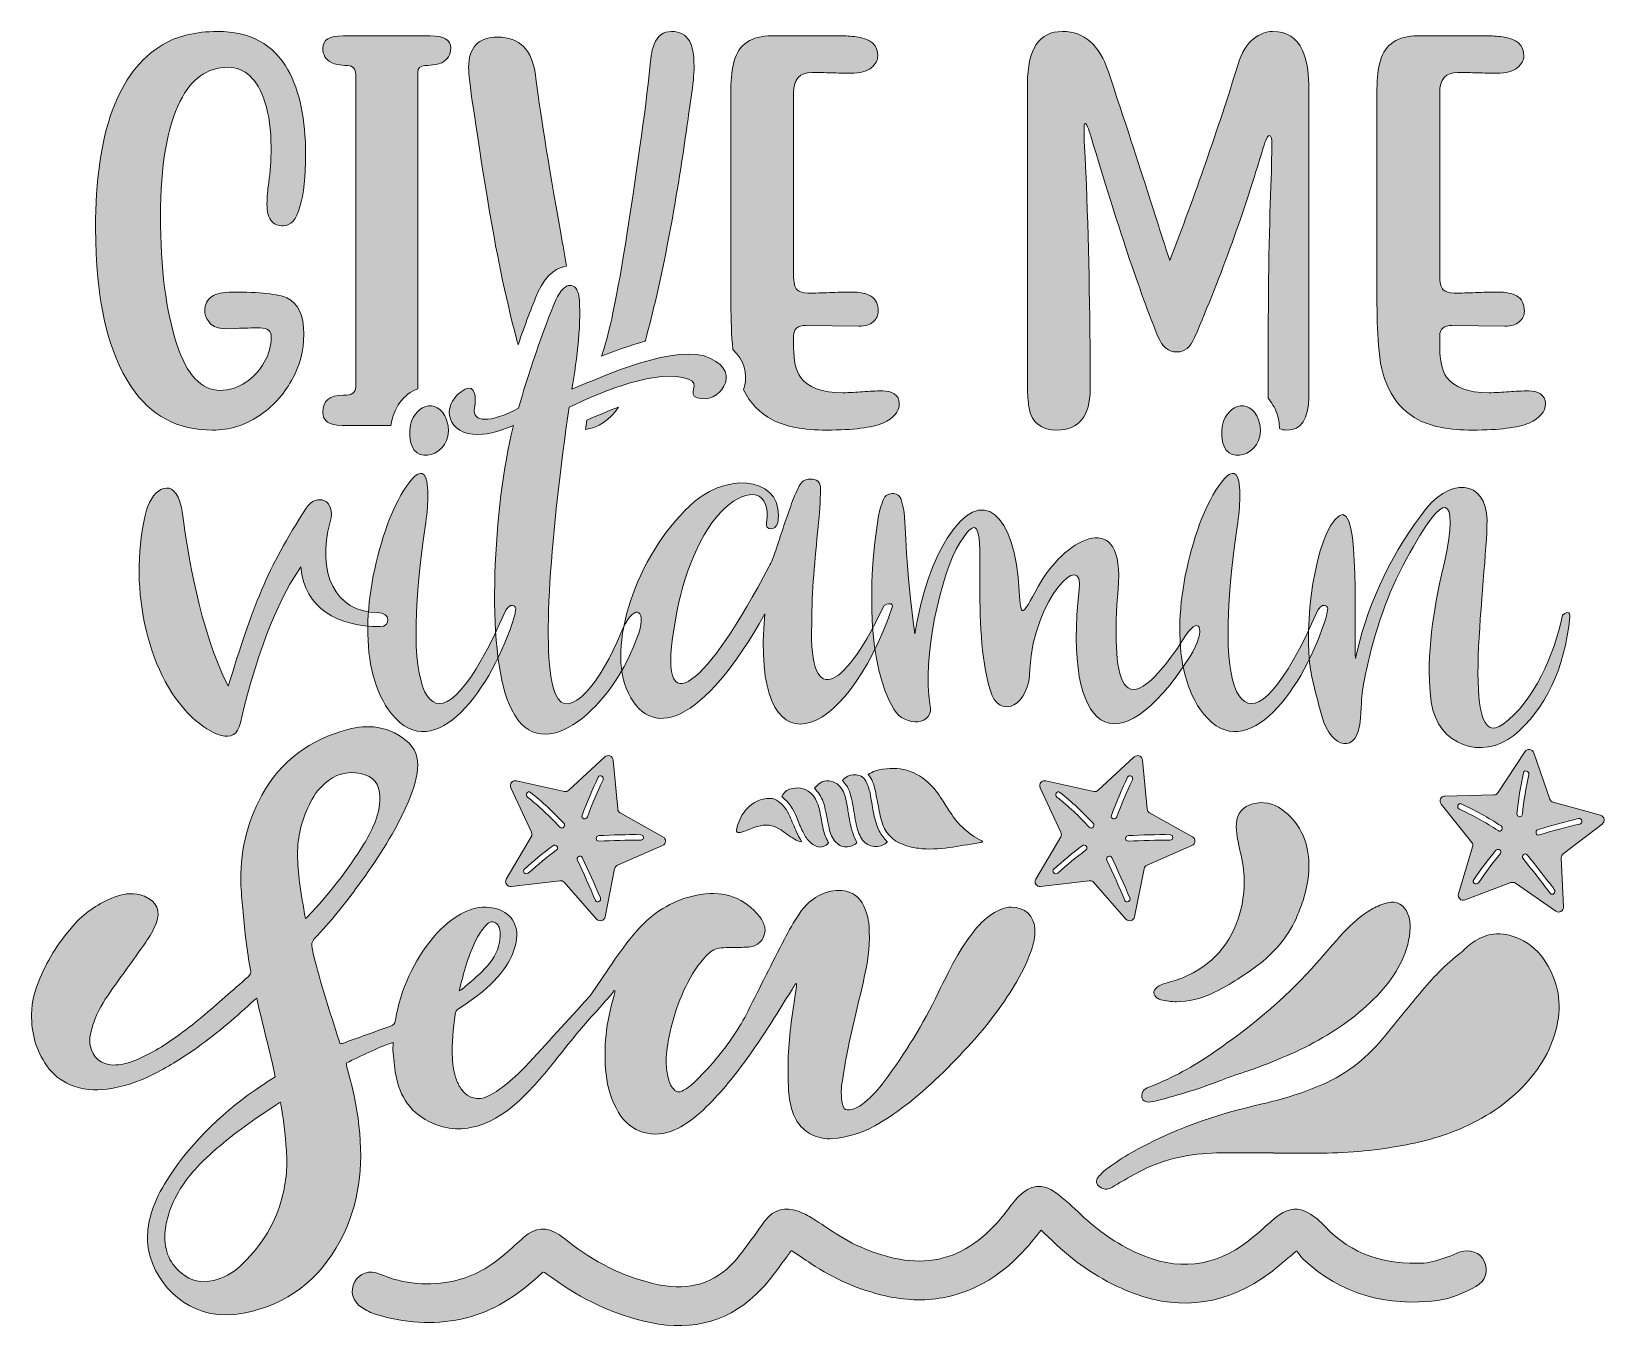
# Model space of a CAD drawing. Header units: inches. Extents: x 0.27 to 5.72, y -5.25 to -0.75.
import ezdxf

# ---------------------------------------------------------------- set-up
doc = ezdxf.new("R2010")
doc.units = ezdxf.units.IN
doc.header["$MEASUREMENT"] = 0
doc.layers.add('Layer 1', color=7, linetype='Continuous')

# ---------------------------------------------------------------- blocks, each defined once
blk = doc.blocks.new('block 4')
at = {"layer": 'Layer 1', "lineweight": 0}
blk.add_open_spline([(3.5632, -3.5522), (3.5588, -3.553), (3.5543, -3.5538), (3.5498, -3.5546), (3.5155, -3.5603), (3.4814, -3.5666), (3.447, -3.5714), (3.4119, -3.5763), (3.3766, -3.5779), (3.3413, -3.5737), (3.3241, -3.5716), (3.3074, -3.5679), (3.2911, -3.5621), (3.25, -3.5475), (3.2238, -3.5189), (3.2129, -3.4769), (3.2073, -3.4555), (3.2034, -3.4337), (3.1989, -3.4121), (3.1961, -3.3985), (3.1941, -3.3848), (3.1911, -3.3713), (3.1869, -3.3523), (3.1802, -3.3342), (3.1671, -3.3185), (3.1748, -3.312), (3.1836, -3.3084), (3.1925, -3.3058), (3.2606, -3.2863), (3.322, -3.2982), (3.3751, -3.3463), (3.3941, -3.3636), (3.4092, -3.3842), (3.4232, -3.4056), (3.4326, -3.42), (3.4416, -3.4346), (3.451, -3.4491), (3.4785, -3.4919), (3.5149, -3.5251), (3.5603, -3.5482), (3.5614, -3.5487), (3.5623, -3.5494), (3.5633, -3.55), (3.5633, -3.5508), (3.5633, -3.5515), (3.5632, -3.5522)], degree=3, knots=[0, 0, 0, 0, 1, 1, 1, 2, 2, 2, 3, 3, 3, 4, 4, 4, 5, 5, 5, 6, 6, 6, 7, 7, 7, 8, 8, 8, 9, 9, 9, 10, 10, 10, 11, 11, 11, 12, 12, 12, 13, 13, 13, 14, 14, 14, 15, 15, 15, 15], dxfattribs=at)
blk = doc.blocks.new('block 3')
at = {"layer": 'Layer 1'}
blk.add_blockref('block 4', (0, 0), dxfattribs=at)
blk = doc.blocks.new('block 6')
at = {"layer": 'Layer 1', "lineweight": 0}
blk.add_open_spline([(3.1133, -3.5201), (3.1047, -3.4952), (3.1012, -3.4693), (3.097, -3.4435), (3.0945, -3.4283), (3.0915, -3.4132), (3.088, -3.3983), (3.0837, -3.3796), (3.0754, -3.363), (3.0597, -3.351), (3.0431, -3.3383), (3.0174, -3.3359), (3.0017, -3.3467), (2.994, -3.352), (2.9875, -3.359), (2.9808, -3.3649), (2.9871, -3.3732), (2.9933, -3.3801), (2.9983, -3.3878), (3.0085, -3.4034), (3.0149, -3.4206), (3.0185, -3.4389), (3.0233, -3.4633), (3.0278, -3.4878), (3.0335, -3.512), (3.0377, -3.5296), (3.0458, -3.5455), (3.0602, -3.5574), (3.072, -3.5672), (3.0857, -3.5708), (3.1007, -3.568), (3.1107, -3.566), (3.1198, -3.5613), (3.1277, -3.5548), (3.1226, -3.5427), (3.1173, -3.5316), (3.1133, -3.5201)], degree=3, knots=[0, 0, 0, 0, 1, 1, 1, 2, 2, 2, 3, 3, 3, 4, 4, 4, 5, 5, 5, 6, 6, 6, 7, 7, 7, 8, 8, 8, 9, 9, 9, 10, 10, 10, 11, 11, 11, 12, 12, 12, 12], dxfattribs=at)
blk = doc.blocks.new('block 5')
at = {"layer": 'Layer 1'}
blk.add_blockref('block 6', (0, 0), dxfattribs=at)
blk = doc.blocks.new('block 8')
at = {"layer": 'Layer 1', "lineweight": 0}
blk.add_open_spline([(3.102, -3.3764), (3.1056, -3.3875), (3.109, -3.3987), (3.1112, -3.4101), (3.1159, -3.4343), (3.1196, -3.4586), (3.1241, -3.4827), (3.1275, -3.5006), (3.1323, -3.5181), (3.1406, -3.5344), (3.1569, -3.5663), (3.1924, -3.5769), (3.2237, -3.5593), (3.2271, -3.5574), (3.2301, -3.5547), (3.2329, -3.5527), (3.2327, -3.5515), (3.2327, -3.5511), (3.2326, -3.5509), (3.2314, -3.5495), (3.2303, -3.5481), (3.229, -3.5468), (3.2179, -3.5355), (3.2094, -3.5224), (3.2029, -3.508), (3.1943, -3.4888), (3.1889, -3.4687), (3.1851, -3.4481), (3.181, -3.4263), (3.1775, -3.4045), (3.1733, -3.3828), (3.1705, -3.3683), (3.1661, -3.3542), (3.1588, -3.3412), (3.1501, -3.3259), (3.1369, -3.3181), (3.1194, -3.3189), (3.1028, -3.3196), (3.0886, -3.3258), (3.0776, -3.3394), (3.0885, -3.3504), (3.0974, -3.3622), (3.102, -3.3764)], degree=3, knots=[0, 0, 0, 0, 1, 1, 1, 2, 2, 2, 3, 3, 3, 4, 4, 4, 5, 5, 5, 6, 6, 6, 7, 7, 7, 8, 8, 8, 9, 9, 9, 10, 10, 10, 11, 11, 11, 12, 12, 12, 13, 13, 13, 14, 14, 14, 14], dxfattribs=at)
blk = doc.blocks.new('block 7')
at = {"layer": 'Layer 1'}
blk.add_blockref('block 8', (0, 0), dxfattribs=at)
blk = doc.blocks.new('block 10')
at = {"layer": 'Layer 1', "lineweight": 0}
blk.add_open_spline([(2.9194, -3.4676), (2.9259, -3.4839), (2.9331, -3.4999), (2.9405, -3.5158), (2.9462, -3.528), (2.9532, -3.5396), (2.9627, -3.5495), (2.9702, -3.5574), (2.9789, -3.5637), (2.9892, -3.5673), (3.0035, -3.5723), (3.0203, -3.5673), (3.03, -3.5551), (3.0297, -3.5542), (3.0295, -3.5529), (3.0289, -3.5519), (3.0202, -3.5379), (3.0146, -3.5226), (3.0113, -3.5066), (3.0071, -3.4861), (3.003, -3.4656), (2.9992, -3.4451), (2.9965, -3.4304), (2.9918, -3.4166), (2.9845, -3.4036), (2.966, -3.3707), (2.937, -3.3584), (2.9003, -3.3674), (2.8853, -3.3711), (2.8747, -3.3798), (2.8674, -3.3944), (2.8928, -3.4137), (2.9082, -3.4391), (2.9194, -3.4676)], degree=3, knots=[0, 0, 0, 0, 1, 1, 1, 2, 2, 2, 3, 3, 3, 4, 4, 4, 5, 5, 5, 6, 6, 6, 7, 7, 7, 8, 8, 8, 9, 9, 9, 10, 10, 10, 11, 11, 11, 11], dxfattribs=at)
blk = doc.blocks.new('block 9')
at = {"layer": 'Layer 1'}
blk.add_blockref('block 10', (0, 0), dxfattribs=at)
blk = doc.blocks.new('block 12')
at = {"layer": 'Layer 1', "lineweight": 0}
blk.add_open_spline([(2.9358, -3.5493), (2.9302, -3.5388), (2.9241, -3.5285), (2.9191, -3.5176), (2.9108, -3.4995), (2.9034, -3.481), (2.8954, -3.4626), (2.8866, -3.4423), (2.874, -3.4248), (2.8563, -3.4112), (2.8477, -3.4046), (2.8383, -3.4008), (2.8274, -3.4007), (2.7941, -3.4003), (2.7671, -3.4142), (2.7454, -3.4382), (2.7296, -3.4558), (2.7194, -3.4769), (2.7129, -3.4997), (2.7119, -3.5032), (2.7111, -3.5069), (2.711, -3.5105), (2.7107, -3.5169), (2.7136, -3.5199), (2.7199, -3.5191), (2.7253, -3.5184), (2.7307, -3.5169), (2.7359, -3.5151), (2.7518, -3.5095), (2.7674, -3.5028), (2.7835, -3.4979), (2.8107, -3.4896), (2.8371, -3.4923), (2.8614, -3.5076), (2.872, -3.5143), (2.8818, -3.5224), (2.8922, -3.5295), (2.9005, -3.5352), (2.909, -3.5409), (2.9179, -3.5456), (2.9231, -3.5484), (2.9293, -3.5494), (2.935, -3.5512), (2.9353, -3.5505), (2.9355, -3.5499), (2.9358, -3.5493)], degree=3, knots=[0, 0, 0, 0, 1, 1, 1, 2, 2, 2, 3, 3, 3, 4, 4, 4, 5, 5, 5, 6, 6, 6, 7, 7, 7, 8, 8, 8, 9, 9, 9, 10, 10, 10, 11, 11, 11, 12, 12, 12, 13, 13, 13, 14, 14, 14, 15, 15, 15, 15], dxfattribs=at)
blk = doc.blocks.new('block 11')
at = {"layer": 'Layer 1'}
blk.add_blockref('block 12', (0, 0), dxfattribs=at)
blk = doc.blocks.new('block 2')
at = {"layer": 'Layer 1'}
for name in ['block 7', 'block 3', 'block 9', 'block 5', 'block 11']:
    blk.add_blockref(name, (0, 0), dxfattribs=at)
blk = doc.blocks.new('block 16')
at = {"layer": 'Layer 1', "lineweight": 0}
for points, knots in [([(2.2262, -3.8189), (2.2262, -3.8189), (2.114, -3.6915), (2.114, -3.6915), (2.1103, -3.6873), (2.1047, -3.6851), (2.099, -3.6858), (2.099, -3.6858), (1.9305, -3.706), (1.9305, -3.706), (1.9163, -3.7077), (1.9063, -3.6924), (1.9136, -3.6801), (1.9136, -3.6801), (2, -3.5341), (2, -3.5341), (2.0029, -3.5292), (2.0032, -3.5232), (2.0009, -3.518), (2.0009, -3.518), (1.9296, -3.364), (1.9296, -3.364), (1.9235, -3.351), (1.935, -3.3368), (1.949, -3.3399), (1.949, -3.3399), (2.1146, -3.377), (2.1146, -3.377), (2.1201, -3.3782), (2.1259, -3.3767), (2.1301, -3.3728), (2.1301, -3.3728), (2.2545, -3.2574), (2.2545, -3.2574), (2.265, -3.2477), (2.2821, -3.2542), (2.2835, -3.2685), (2.2835, -3.2685), (2.2994, -3.4374), (2.2994, -3.4374), (2.2999, -3.4431), (2.3032, -3.4481), (2.3082, -3.4509), (2.3082, -3.4509), (2.4563, -3.5335), (2.4563, -3.5335), (2.4688, -3.5405), (2.4679, -3.5588), (2.4548, -3.5645), (2.4548, -3.5645), (2.299, -3.6318), (2.299, -3.6318), (2.2938, -3.6341), (2.29, -3.6387), (2.2889, -3.6443), (2.2889, -3.6443), (2.2561, -3.8108), (2.2561, -3.8108), (2.2533, -3.8248), (2.2357, -3.8296), (2.2262, -3.8189)], [0, 0, 0, 0, 1, 1, 1, 2, 2, 2, 3, 3, 3, 4, 4, 4, 5, 5, 5, 6, 6, 6, 7, 7, 7, 8, 8, 8, 9, 9, 9, 10, 10, 10, 11, 11, 11, 12, 12, 12, 13, 13, 13, 14, 14, 14, 15, 15, 15, 16, 16, 16, 17, 17, 17, 18, 18, 18, 19, 19, 19, 20, 20, 20, 20]), ([(2.1761, -3.4598), (2.1718, -3.4715), (2.1904, -3.4768), (2.1946, -3.4651), (2.2105, -3.4215), (2.2285, -3.3788), (2.2486, -3.337), (2.2539, -3.3259), (2.2374, -3.3158), (2.232, -3.3271), (2.2112, -3.3704), (2.1925, -3.4146), (2.1761, -3.4598)], [0, 0, 0, 0, 1, 1, 1, 2, 2, 2, 3, 3, 3, 4, 4, 4, 4]), ([(2.1128, -3.487), (2.0771, -3.4481), (2.0386, -3.4127), (1.9971, -3.3801), (1.9873, -3.3725), (1.9775, -3.3891), (1.9872, -3.3967), (2.0273, -3.4282), (2.0644, -3.4628), (2.0988, -3.5003), (2.1072, -3.5095), (2.1212, -3.4961), (2.1128, -3.487)], [0, 0, 0, 0, 1, 1, 1, 2, 2, 2, 3, 3, 3, 4, 4, 4, 4]), ([(2.2339, -3.5492), (2.2823, -3.5463), (2.3306, -3.5452), (2.3791, -3.5459), (2.3915, -3.5461), (2.3919, -3.5267), (2.3795, -3.5266), (2.331, -3.5259), (2.2827, -3.527), (2.2343, -3.5299), (2.222, -3.5306), (2.2215, -3.5499), (2.2339, -3.5492)], [0, 0, 0, 0, 1, 1, 1, 2, 2, 2, 3, 3, 3, 4, 4, 4, 4]), ([(2.0744, -3.5652), (2.0406, -3.5907), (2.0079, -3.6174), (1.9763, -3.6455), (1.967, -3.6537), (1.9804, -3.6676), (1.9897, -3.6594), (2.0213, -3.6314), (2.054, -3.6047), (2.0877, -3.5792), (2.0976, -3.5717), (2.0842, -3.5578), (2.0744, -3.5652)], [0, 0, 0, 0, 1, 1, 1, 2, 2, 2, 3, 3, 3, 4, 4, 4, 4]), ([(2.2394, -3.7449), (2.2194, -3.6982), (2.1985, -3.6518), (2.1768, -3.6059), (2.1715, -3.5946), (2.1545, -3.6038), (2.1598, -3.615), (2.1815, -3.661), (2.2024, -3.7074), (2.2224, -3.7541), (2.2273, -3.7656), (2.2442, -3.7563), (2.2394, -3.7449)], [0, 0, 0, 0, 1, 1, 1, 2, 2, 2, 3, 3, 3, 4, 4, 4, 4])]:
    blk.add_open_spline(points, degree=3, knots=knots, dxfattribs=at)
blk = doc.blocks.new('block 15')
at = {"layer": 'Layer 1'}
blk.add_blockref('block 16', (0, 0), dxfattribs=at)
blk = doc.blocks.new('block 14')
at = {"layer": 'Layer 1'}
blk.add_blockref('block 15', (0, 0), dxfattribs=at)
blk = doc.blocks.new('block 13')
at = {"layer": 'Layer 1'}
blk.add_blockref('block 14', (0, 0), dxfattribs=at)
blk = doc.blocks.new('block 20')
at = {"layer": 'Layer 1', "lineweight": 0}
for points, knots in [([(4.0598, -3.8189), (4.0598, -3.8189), (3.9477, -3.6915), (3.9477, -3.6915), (3.9439, -3.6873), (3.9383, -3.6851), (3.9326, -3.6858), (3.9326, -3.6858), (3.7642, -3.706), (3.7642, -3.706), (3.75, -3.7077), (3.74, -3.6924), (3.7472, -3.6801), (3.7472, -3.6801), (3.8337, -3.5341), (3.8337, -3.5341), (3.8366, -3.5292), (3.8369, -3.5232), (3.8345, -3.518), (3.8345, -3.518), (3.7632, -3.364), (3.7632, -3.364), (3.7572, -3.351), (3.7687, -3.3368), (3.7826, -3.3399), (3.7826, -3.3399), (3.9482, -3.377), (3.9482, -3.377), (3.9538, -3.3782), (3.9596, -3.3767), (3.9637, -3.3728), (3.9637, -3.3728), (4.0882, -3.2574), (4.0882, -3.2574), (4.0987, -3.2477), (4.1158, -3.2542), (4.1171, -3.2685), (4.1171, -3.2685), (4.133, -3.4374), (4.133, -3.4374), (4.1335, -3.4431), (4.1368, -3.4481), (4.1418, -3.4509), (4.1418, -3.4509), (4.29, -3.5335), (4.29, -3.5335), (4.3025, -3.5405), (4.3016, -3.5588), (4.2884, -3.5645), (4.2884, -3.5645), (4.1327, -3.6318), (4.1327, -3.6318), (4.1274, -3.6341), (4.1237, -3.6387), (4.1226, -3.6443), (4.1226, -3.6443), (4.0897, -3.8108), (4.0897, -3.8108), (4.087, -3.8248), (4.0693, -3.8296), (4.0598, -3.8189)], [0, 0, 0, 0, 1, 1, 1, 2, 2, 2, 3, 3, 3, 4, 4, 4, 5, 5, 5, 6, 6, 6, 7, 7, 7, 8, 8, 8, 9, 9, 9, 10, 10, 10, 11, 11, 11, 12, 12, 12, 13, 13, 13, 14, 14, 14, 15, 15, 15, 16, 16, 16, 17, 17, 17, 18, 18, 18, 19, 19, 19, 20, 20, 20, 20]), ([(4.0097, -3.4598), (4.0054, -3.4715), (4.024, -3.4768), (4.0283, -3.4651), (4.0441, -3.4215), (4.0621, -3.3788), (4.0822, -3.337), (4.0876, -3.3259), (4.071, -3.3158), (4.0656, -3.3271), (4.0448, -3.3704), (4.0261, -3.4146), (4.0097, -3.4598)], [0, 0, 0, 0, 1, 1, 1, 2, 2, 2, 3, 3, 3, 4, 4, 4, 4]), ([(3.9464, -3.487), (3.9107, -3.4481), (3.8722, -3.4127), (3.8307, -3.3801), (3.821, -3.3725), (3.8112, -3.3891), (3.8208, -3.3967), (3.8609, -3.4282), (3.898, -3.4628), (3.9325, -3.5003), (3.9409, -3.5095), (3.9548, -3.4961), (3.9464, -3.487)], [0, 0, 0, 0, 1, 1, 1, 2, 2, 2, 3, 3, 3, 4, 4, 4, 4]), ([(4.0675, -3.5492), (4.1159, -3.5463), (4.1643, -3.5452), (4.2127, -3.5459), (4.2251, -3.5461), (4.2255, -3.5267), (4.2131, -3.5266), (4.1647, -3.5259), (4.1163, -3.527), (4.068, -3.5299), (4.0556, -3.5306), (4.0551, -3.5499), (4.0675, -3.5492)], [0, 0, 0, 0, 1, 1, 1, 2, 2, 2, 3, 3, 3, 4, 4, 4, 4]), ([(3.908, -3.5652), (3.8742, -3.5907), (3.8416, -3.6174), (3.8099, -3.6455), (3.8006, -3.6537), (3.814, -3.6676), (3.8233, -3.6594), (3.8549, -3.6314), (3.8876, -3.6047), (3.9214, -3.5792), (3.9313, -3.5717), (3.9178, -3.5578), (3.908, -3.5652)], [0, 0, 0, 0, 1, 1, 1, 2, 2, 2, 3, 3, 3, 4, 4, 4, 4]), ([(4.073, -3.7449), (4.053, -3.6982), (4.0322, -3.6518), (4.0104, -3.6059), (4.0051, -3.5946), (3.9881, -3.6038), (3.9934, -3.615), (4.0152, -3.661), (4.036, -3.7074), (4.056, -3.7541), (4.0609, -3.7656), (4.0778, -3.7563), (4.073, -3.7449)], [0, 0, 0, 0, 1, 1, 1, 2, 2, 2, 3, 3, 3, 4, 4, 4, 4])]:
    blk.add_open_spline(points, degree=3, knots=knots, dxfattribs=at)
blk = doc.blocks.new('block 19')
at = {"layer": 'Layer 1'}
blk.add_blockref('block 20', (0, 0), dxfattribs=at)
blk = doc.blocks.new('block 18')
at = {"layer": 'Layer 1'}
blk.add_blockref('block 19', (0, 0), dxfattribs=at)
blk = doc.blocks.new('block 17')
at = {"layer": 'Layer 1'}
blk.add_blockref('block 18', (0, 0), dxfattribs=at)
blk = doc.blocks.new('block 24')
at = {"layer": 'Layer 1', "lineweight": 0}
for points, knots in [([(5.5484, -3.7913), (5.5484, -3.7913), (5.409, -3.6946), (5.409, -3.6946), (5.4043, -3.6913), (5.3984, -3.6906), (5.393, -3.6926), (5.393, -3.6926), (5.2343, -3.7526), (5.2343, -3.7526), (5.2209, -3.7576), (5.2075, -3.7451), (5.2117, -3.7314), (5.2117, -3.7314), (5.2606, -3.5689), (5.2606, -3.5689), (5.2623, -3.5635), (5.2611, -3.5576), (5.2576, -3.5532), (5.2576, -3.5532), (5.1515, -3.4207), (5.1515, -3.4207), (5.1425, -3.4096), (5.1503, -3.393), (5.1646, -3.3927), (5.1646, -3.3927), (5.3342, -3.389), (5.3342, -3.389), (5.3399, -3.3889), (5.3452, -3.386), (5.3483, -3.3812), (5.3483, -3.3812), (5.4415, -3.2394), (5.4415, -3.2394), (5.4493, -3.2274), (5.4675, -3.2297), (5.4722, -3.2432), (5.4722, -3.2432), (5.5281, -3.4034), (5.5281, -3.4034), (5.53, -3.4088), (5.5344, -3.4129), (5.5399, -3.4144), (5.5399, -3.4144), (5.7035, -3.4592), (5.7035, -3.4592), (5.7173, -3.463), (5.7208, -3.4809), (5.7094, -3.4896), (5.7094, -3.4896), (5.5743, -3.5923), (5.5743, -3.5923), (5.5698, -3.5957), (5.5672, -3.6011), (5.5675, -3.6068), (5.5675, -3.6068), (5.5755, -3.7763), (5.5755, -3.7763), (5.5762, -3.7906), (5.5601, -3.7995), (5.5484, -3.7913)], [0, 0, 0, 0, 1, 1, 1, 2, 2, 2, 3, 3, 3, 4, 4, 4, 5, 5, 5, 6, 6, 6, 7, 7, 7, 8, 8, 8, 9, 9, 9, 10, 10, 10, 11, 11, 11, 12, 12, 12, 13, 13, 13, 14, 14, 14, 15, 15, 15, 16, 16, 16, 17, 17, 17, 18, 18, 18, 19, 19, 19, 20, 20, 20, 20]), ([(5.4137, -3.4547), (5.4124, -3.4671), (5.4317, -3.4678), (5.433, -3.4554), (5.438, -3.4093), (5.4452, -3.3635), (5.4548, -3.3181), (5.4573, -3.306), (5.4388, -3.3002), (5.4363, -3.3124), (5.4264, -3.3595), (5.4189, -3.4069), (5.4137, -3.4547)], [0, 0, 0, 0, 1, 1, 1, 2, 2, 2, 3, 3, 3, 4, 4, 4, 4]), ([(5.3588, -3.4962), (5.3148, -3.467), (5.269, -3.4419), (5.2209, -3.4202), (5.2096, -3.4151), (5.204, -3.4336), (5.2152, -3.4387), (5.2617, -3.4596), (5.306, -3.4843), (5.3485, -3.5125), (5.3588, -3.5194), (5.3691, -3.5031), (5.3588, -3.4962)], [0, 0, 0, 0, 1, 1, 1, 2, 2, 2, 3, 3, 3, 4, 4, 4, 4]), ([(5.4913, -3.5276), (5.5375, -3.5132), (5.5842, -3.5006), (5.6314, -3.4897), (5.6436, -3.4869), (5.6393, -3.468), (5.6272, -3.4708), (5.58, -3.4817), (5.5333, -3.4944), (5.4871, -3.5088), (5.4753, -3.5125), (5.4794, -3.5313), (5.4913, -3.5276)], [0, 0, 0, 0, 1, 1, 1, 2, 2, 2, 3, 3, 3, 4, 4, 4, 4]), ([(5.3402, -3.5814), (5.3136, -3.6142), (5.2882, -3.648), (5.2642, -3.6828), (5.2571, -3.693), (5.2735, -3.7033), (5.2805, -3.6931), (5.3046, -3.6583), (5.3299, -3.6246), (5.3565, -3.5918), (5.3644, -3.5821), (5.348, -3.5719), (5.3402, -3.5814)], [0, 0, 0, 0, 1, 1, 1, 2, 2, 2, 3, 3, 3, 4, 4, 4, 4]), ([(5.5435, -3.7164), (5.5129, -3.6758), (5.4815, -3.6358), (5.4494, -3.5963), (5.4415, -3.5867), (5.4273, -3.5997), (5.4351, -3.6093), (5.4672, -3.6487), (5.4986, -3.6887), (5.5292, -3.7294), (5.5367, -3.7393), (5.5509, -3.7262), (5.5435, -3.7164)], [0, 0, 0, 0, 1, 1, 1, 2, 2, 2, 3, 3, 3, 4, 4, 4, 4])]:
    blk.add_open_spline(points, degree=3, knots=knots, dxfattribs=at)
blk = doc.blocks.new('block 23')
at = {"layer": 'Layer 1'}
blk.add_blockref('block 24', (0, 0), dxfattribs=at)
blk = doc.blocks.new('block 22')
at = {"layer": 'Layer 1'}
blk.add_blockref('block 23', (0, 0), dxfattribs=at)
blk = doc.blocks.new('block 21')
at = {"layer": 'Layer 1'}
blk.add_blockref('block 22', (0, 0), dxfattribs=at)
blk = doc.blocks.new('block 27')
at = {"layer": 'Layer 1', "lineweight": 0}
blk.add_open_spline([(0.8245, -3.1198), (0.6607, -2.9616), (0.6033, -2.648), (0.6677, -2.403), (0.6873, -2.3274), (0.7657, -2.2812), (0.7881, -2.3932), (0.7895, -2.403), (0.7923, -2.4127), (0.7937, -2.424), (0.8091, -2.5401), (0.8497, -2.8146), (0.9505, -3.012), (1.0345, -2.739), (1.0835, -2.606), (1.2208, -2.396), (1.2558, -2.3413), (1.3258, -2.3665), (1.3034, -2.4436), (1.2558, -2.6186), (1.3202, -2.7572), (1.4672, -2.7572), (1.5148, -2.7572), (1.512, -2.8062), (1.477, -2.8062), (1.3328, -2.8062), (1.2124, -2.7446), (1.2025, -2.599), (1.1368, -2.6914), (1.0569, -2.8622), (0.9925, -3.1394), (0.9757, -3.2235), (0.8903, -3.1786), (0.8245, -3.1198)], degree=3, knots=[0, 0, 0, 0, 1, 1, 1, 2, 2, 2, 3, 3, 3, 4, 4, 4, 5, 5, 5, 6, 6, 6, 7, 7, 7, 8, 8, 8, 9, 9, 9, 10, 10, 10, 11, 11, 11, 11], dxfattribs=at)
blk = doc.blocks.new('block 26')
at = {"layer": 'Layer 1'}
blk.add_blockref('block 27', (0, 0), dxfattribs=at)
blk = doc.blocks.new('block 29')
at = {"layer": 'Layer 1', "lineweight": 0}
for points, knots in [([(1.5794, -2.1243), (1.5864, -2.0403), (1.6746, -2.0053), (1.7069, -2.0907), (1.7461, -2.1999), (1.6018, -2.2615), (1.5822, -2.1663), (1.5794, -2.1537), (1.5794, -2.1383), (1.5794, -2.1243)], [0, 0, 0, 0, 1, 1, 1, 2, 2, 2, 3, 3, 3, 3]), ([(1.5024, -2.452), (1.5444, -2.34), (1.6201, -2.2209), (1.6382, -2.3021), (1.6466, -2.3596), (1.6396, -2.4197), (1.6256, -2.5093), (1.543, -3.1016), (1.6732, -3.2991), (1.9127, -2.7474), (1.9169, -2.7418), (1.9225, -2.7362), (1.9281, -2.7334), (1.9309, -2.732), (1.9379, -2.7334), (1.9421, -2.7348), (1.9435, -2.7362), (1.9463, -2.7404), (1.9463, -2.7432), (1.9449, -2.7516), (1.9449, -2.76), (1.9421, -2.7684), (1.8665, -3.019), (1.6662, -3.2949), (1.5164, -3.1086), (1.3974, -2.9602), (1.4198, -2.6788), (1.5024, -2.452)], [0, 0, 0, 0, 1, 1, 1, 2, 2, 2, 3, 3, 3, 4, 4, 4, 5, 5, 5, 6, 6, 6, 7, 7, 7, 8, 8, 8, 9, 9, 9, 9])]:
    blk.add_open_spline(points, degree=3, knots=knots, dxfattribs=at)
blk = doc.blocks.new('block 28')
at = {"layer": 'Layer 1'}
blk.add_blockref('block 29', (0, 0), dxfattribs=at)
blk = doc.blocks.new('block 31')
at = {"layer": 'Layer 1', "lineweight": 0}
blk.add_open_spline([(1.931, -2.1425), (1.931, -2.1425), (1.938, -2.1103), (1.938, -2.1103), (1.8806, -2.1327), (1.8428, -2.1439), (1.798, -2.1397), (1.7, -2.1327), (1.6888, -2.0263), (1.7714, -1.9843), (1.805, -1.9689), (1.8106, -2.0081), (1.8036, -2.0501), (1.7952, -2.1005), (1.8568, -2.1019), (1.9562, -2.0501), (1.9842, -1.9451), (2.043, -1.7743), (2.085, -1.6748), (2.1172, -1.6049), (2.1578, -1.616), (2.1648, -1.6609), (2.176, -1.7421), (2.1578, -1.8807), (2.141, -1.9843), (2.246, -1.9409), (2.5079, -1.8205), (2.6213, -1.8779), (2.7319, -1.9269), (2.6493, -2.0389), (2.5751, -2.0137), (2.5373, -2.0025), (2.5891, -1.9661), (2.5443, -1.9493), (2.4421, -1.9101), (2.2474, -1.9913), (2.1312, -2.0459), (2.071, -2.4618), (2.0304, -2.914), (2.0836, -3.04), (2.1284, -3.1437), (2.246, -2.9896), (2.3105, -2.8286), (2.3525, -2.7236), (2.4015, -2.7404), (2.3721, -2.8286), (2.288, -3.0834), (2.0374, -3.3047), (1.9324, -3.0946), (1.8414, -2.921), (1.8666, -2.4212), (1.931, -2.1425)], degree=3, knots=[0, 0, 0, 0, 1, 1, 1, 2, 2, 2, 3, 3, 3, 4, 4, 4, 5, 5, 5, 6, 6, 6, 7, 7, 7, 8, 8, 8, 9, 9, 9, 10, 10, 10, 11, 11, 11, 12, 12, 12, 13, 13, 13, 14, 14, 14, 15, 15, 15, 16, 16, 16, 17, 17, 17, 17], dxfattribs=at)
blk = doc.blocks.new('block 30')
at = {"layer": 'Layer 1'}
blk.add_blockref('block 31', (0, 0), dxfattribs=at)
blk = doc.blocks.new('block 33')
at = {"layer": 'Layer 1', "lineweight": 0}
blk.add_open_spline([(2.5668, -2.3721), (2.697, -2.2643), (2.8804, -2.2966), (2.8538, -2.4478), (2.8468, -2.4744), (2.809, -2.4744), (2.8146, -2.4464), (2.8314, -2.3329), (2.7516, -2.3218), (2.6704, -2.396), (2.5878, -2.4702), (2.5234, -2.6354), (2.501, -2.7754), (2.4226, -3.1828), (2.6172, -2.9952), (2.823, -2.599), (2.8328, -2.5822), (2.8398, -2.5626), (2.8468, -2.543), (2.8636, -2.4912), (2.8804, -2.4394), (2.8987, -2.3889), (2.907, -2.3652), (2.9168, -2.3413), (2.9281, -2.319), (2.935, -2.3036), (2.949, -2.2966), (2.9658, -2.2951), (2.9883, -2.2938), (3.0023, -2.3064), (3.0023, -2.3287), (3.0009, -2.3721), (2.9981, -2.417), (2.9938, -2.4604), (2.9826, -2.5724), (2.9715, -2.683), (2.9715, -2.7964), (2.9602, -3.1129), (3.0961, -3.0036), (3.2207, -2.7348), (3.2235, -2.7306), (3.2515, -2.7194), (3.2515, -2.7348), (3.0877, -3.222), (2.7572, -3.3243), (2.809, -2.7614), (2.5962, -3.145), (2.4072, -3.2123), (2.3288, -3.019), (2.263, -2.8538), (2.3764, -2.536), (2.5668, -2.3721)], degree=3, knots=[0, 0, 0, 0, 1, 1, 1, 2, 2, 2, 3, 3, 3, 4, 4, 4, 5, 5, 5, 6, 6, 6, 7, 7, 7, 8, 8, 8, 9, 9, 9, 10, 10, 10, 11, 11, 11, 12, 12, 12, 13, 13, 13, 14, 14, 14, 15, 15, 15, 16, 16, 16, 17, 17, 17, 17], dxfattribs=at)
blk = doc.blocks.new('block 32')
at = {"layer": 'Layer 1'}
blk.add_blockref('block 33', (0, 0), dxfattribs=at)
blk = doc.blocks.new('block 35')
at = {"layer": 'Layer 1', "lineweight": 0}
blk.add_open_spline([(3.2014, -2.4296), (3.2055, -2.4086), (3.2111, -2.3876), (3.2195, -2.3665), (3.2251, -2.3511), (3.2391, -2.3442), (3.2559, -2.3455), (3.2671, -2.347), (3.2756, -2.3526), (3.2797, -2.3624), (3.2839, -2.3735), (3.2868, -2.3862), (3.2896, -2.3973), (3.2994, -2.4702), (3.2951, -2.5962), (3.3288, -2.8314), (3.3442, -2.7306), (3.3806, -2.5948), (3.4408, -2.4996), (3.5612, -2.3092), (3.6774, -2.4127), (3.69, -2.6844), (3.697, -2.7754), (3.697, -2.7754), (3.7558, -2.6676), (3.8412, -2.5093), (4.0456, -2.3917), (4.0344, -2.6508), (4.0107, -2.9392), (4.0204, -3.2108), (4.2571, -2.8524), (4.3131, -2.7558), (4.3425, -2.8118), (4.2809, -2.9112), (4.026, -3.3089), (3.8426, -3.1702), (3.8972, -2.6788), (3.9168, -2.536), (3.7418, -2.704), (3.7264, -2.9532), (3.7306, -3.0736), (3.6214, -3.1409), (3.5878, -3.0218), (3.557, -2.9154), (3.5528, -2.7726), (3.5542, -2.6424), (3.5542, -2.4813), (3.5556, -2.4043), (3.4842, -2.5164), (3.417, -2.6228), (3.3539, -2.9224), (3.3806, -3.0736), (3.4002, -3.1493), (3.2924, -3.1563), (3.2559, -3.0918), (3.1649, -2.9434), (3.1663, -2.6494), (3.2014, -2.4296)], degree=3, knots=[0, 0, 0, 0, 1, 1, 1, 2, 2, 2, 3, 3, 3, 4, 4, 4, 5, 5, 5, 6, 6, 6, 7, 7, 7, 8, 8, 8, 9, 9, 9, 10, 10, 10, 11, 11, 11, 12, 12, 12, 13, 13, 13, 14, 14, 14, 15, 15, 15, 16, 16, 16, 17, 17, 17, 18, 18, 18, 19, 19, 19, 19], dxfattribs=at)
blk = doc.blocks.new('block 34')
at = {"layer": 'Layer 1'}
blk.add_blockref('block 35', (0, 0), dxfattribs=at)
blk = doc.blocks.new('block 37')
at = {"layer": 'Layer 1', "lineweight": 0}
for points, knots in [([(4.3918, -2.1243), (4.3988, -2.0403), (4.487, -2.0053), (4.5192, -2.0907), (4.5584, -2.1999), (4.4142, -2.2615), (4.3946, -2.1663), (4.3918, -2.1537), (4.3918, -2.1383), (4.3918, -2.1243)], [0, 0, 0, 0, 1, 1, 1, 2, 2, 2, 3, 3, 3, 3]), ([(4.3148, -2.452), (4.3568, -2.34), (4.4324, -2.2209), (4.4506, -2.3021), (4.459, -2.3596), (4.452, -2.4197), (4.438, -2.5093), (4.3554, -3.1016), (4.4856, -3.2991), (4.725, -2.7474), (4.7293, -2.7418), (4.7348, -2.7362), (4.7405, -2.7334), (4.7433, -2.732), (4.7502, -2.7334), (4.7544, -2.7348), (4.7559, -2.7362), (4.7587, -2.7404), (4.7587, -2.7432), (4.7573, -2.7516), (4.7573, -2.76), (4.7544, -2.7684), (4.6788, -3.019), (4.4786, -3.2949), (4.3288, -3.1086), (4.2098, -2.9602), (4.2322, -2.6788), (4.3148, -2.452)], [0, 0, 0, 0, 1, 1, 1, 2, 2, 2, 3, 3, 3, 4, 4, 4, 5, 5, 5, 6, 6, 6, 7, 7, 7, 8, 8, 8, 9, 9, 9, 9])]:
    blk.add_open_spline(points, degree=3, knots=knots, dxfattribs=at)
blk = doc.blocks.new('block 36')
at = {"layer": 'Layer 1'}
blk.add_blockref('block 37', (0, 0), dxfattribs=at)
blk = doc.blocks.new('block 39')
at = {"layer": 'Layer 1', "lineweight": 0}
blk.add_open_spline([(5.1172, -3.068), (5.099, -2.9364), (5.1186, -2.7782), (5.1536, -2.6228), (5.2138, -2.3735), (5.1802, -2.3064), (5.0556, -2.529), (4.9856, -2.6466), (4.9366, -2.774), (4.9044, -2.9056), (4.8792, -3.012), (4.8778, -3.019), (4.8722, -3.1226), (4.8638, -3.2542), (4.77, -3.229), (4.7392, -3.1185), (4.7252, -3.0652), (4.7084, -3.0135), (4.7, -2.9602), (4.6734, -2.809), (4.714, -2.4828), (4.798, -2.4225), (4.8764, -2.3665), (4.8456, -2.8454), (4.8554, -2.9168), (4.8862, -2.7572), (4.9688, -2.5696), (5.0808, -2.4225), (5.1774, -2.2797), (5.3104, -2.2979), (5.3104, -2.4379), (5.3104, -2.634), (5.211, -3.2585), (5.3665, -3.1437), (5.4729, -3.0652), (5.5429, -2.9042), (5.5723, -2.767), (5.5751, -2.7628), (5.5835, -2.7586), (5.5891, -2.7572), (5.5961, -2.7572), (5.5989, -2.7656), (5.5975, -2.7726), (5.5793, -2.9532), (5.5107, -3.096), (5.4029, -3.1828), (5.295, -3.2696), (5.1396, -3.2192), (5.1172, -3.068)], degree=3, knots=[0, 0, 0, 0, 1, 1, 1, 2, 2, 2, 3, 3, 3, 4, 4, 4, 5, 5, 5, 6, 6, 6, 7, 7, 7, 8, 8, 8, 9, 9, 9, 10, 10, 10, 11, 11, 11, 12, 12, 12, 13, 13, 13, 14, 14, 14, 15, 15, 15, 16, 16, 16, 16], dxfattribs=at)
blk = doc.blocks.new('block 38')
at = {"layer": 'Layer 1'}
blk.add_blockref('block 39', (0, 0), dxfattribs=at)
blk = doc.blocks.new('block 25')
at = {"layer": 'Layer 1'}
for name in ['block 30', 'block 28', 'block 36', 'block 26', 'block 32', 'block 38', 'block 34']:
    blk.add_blockref(name, (0, 0), dxfattribs=at)
blk = doc.blocks.new('block 42')
at = {"layer": 'Layer 1', "lineweight": 0}
blk.add_open_spline([(2.3026, -2.0462), (2.2688, -2.0586), (2.2323, -2.0734), (2.1927, -2.0912), (2.1911, -2.1023), (2.1897, -2.113), (2.1882, -2.124), (2.2326, -2.1178), (2.2707, -2.0917), (2.3026, -2.0462)], degree=3, knots=[0, 0, 0, 0, 1, 1, 1, 2, 2, 2, 3, 3, 3, 3], dxfattribs=at)
blk = doc.blocks.new('block 41')
at = {"layer": 'Layer 1'}
blk.add_blockref('block 42', (0, 0), dxfattribs=at)
blk = doc.blocks.new('block 44')
at = {"layer": 'Layer 1', "lineweight": 0}
blk.add_open_spline([(3.8224, -2.1256), (3.8596, -2.1256), (3.8878, -2.1136), (3.907, -2.0896), (3.9262, -2.0658), (3.9358, -2.031), (3.9358, -1.9855), (3.9358, -1.7126), (3.9308, -1.4618), (3.9208, -1.2331), (3.919, -1.1882), (3.9175, -1.1583), (3.9163, -1.1436), (3.9151, -1.1288), (3.9146, -1.1111), (3.9146, -1.0904), (3.9146, -1.0727), (3.9157, -1.0638), (3.9181, -1.0638), (3.9228, -1.0638), (3.9299, -1.0798), (3.9394, -1.1117), (4.0303, -1.4171), (4.1075, -1.6473), (4.1707, -1.8021), (4.1855, -1.8375), (4.2073, -1.8552), (4.2363, -1.8552), (4.2629, -1.8552), (4.2832, -1.8387), (4.2974, -1.8056), (4.3914, -1.5864), (4.4705, -1.3675), (4.5349, -1.1489), (4.5432, -1.1205), (4.5503, -1.1063), (4.5562, -1.1063), (4.5621, -1.1063), (4.5651, -1.1152), (4.5651, -1.1329), (4.5651, -1.1731), (4.5636, -1.2331), (4.5606, -1.3128), (4.5547, -1.47), (4.5518, -1.7031), (4.5518, -2.0121), (4.5518, -2.0134), (4.5519, -2.0145), (4.5519, -2.0157), (4.5643, -2.0297), (4.5747, -2.0467), (4.5822, -2.0666), (4.5887, -2.0847), (4.5912, -2.1028), (4.5919, -2.1207), (4.5993, -2.1236), (4.6075, -2.1256), (4.6174, -2.1256), (4.6676, -2.1256), (4.6927, -2.0878), (4.6927, -2.0121), (4.6927, -2.0121), (4.6927, -0.9282), (4.6927, -0.9282), (4.6927, -0.8821), (4.6856, -0.8431), (4.6714, -0.8112), (4.6513, -0.7675), (4.6168, -0.7456), (4.5677, -0.7456), (4.5459, -0.7456), (4.5237, -0.7541), (4.5013, -0.7709), (4.4788, -0.7877), (4.4611, -0.8171), (4.4481, -0.8591), (4.3778, -1.0866), (4.2989, -1.3128), (4.2114, -1.538), (4.1884, -1.4677), (4.1648, -1.3941), (4.1405, -1.3173), (4.1033, -1.2003), (4.056, -1.0561), (3.9988, -0.8848), (3.968, -0.792), (3.9151, -0.7456), (3.8401, -0.7456), (3.7592, -0.7456), (3.7187, -0.8062), (3.7187, -0.9273), (3.7187, -0.9273), (3.7187, -1.9784), (3.7187, -1.9784), (3.7187, -2.0027), (3.7205, -2.026), (3.724, -2.0484), (3.7329, -2.0999), (3.7656, -2.1256), (3.8224, -2.1256)], degree=3, knots=[0, 0, 0, 0, 1, 1, 1, 2, 2, 2, 3, 3, 3, 4, 4, 4, 5, 5, 5, 6, 6, 6, 7, 7, 7, 8, 8, 8, 9, 9, 9, 10, 10, 10, 11, 11, 11, 12, 12, 12, 13, 13, 13, 14, 14, 14, 15, 15, 15, 16, 16, 16, 17, 17, 17, 18, 18, 18, 19, 19, 19, 20, 20, 20, 21, 21, 21, 22, 22, 22, 23, 23, 23, 24, 24, 24, 25, 25, 25, 26, 26, 26, 27, 27, 27, 28, 28, 28, 29, 29, 29, 30, 30, 30, 31, 31, 31, 32, 32, 32, 33, 33, 33, 33], dxfattribs=at)
blk = doc.blocks.new('block 43')
at = {"layer": 'Layer 1'}
blk.add_blockref('block 44', (0, 0), dxfattribs=at)
blk = doc.blocks.new('block 46')
at = {"layer": 'Layer 1', "lineweight": 0}
blk.add_open_spline([(5.0729, -2.0901), (5.1178, -2.1137), (5.1804, -2.1256), (5.2608, -2.1256), (5.353, -2.1256), (5.418, -2.1175), (5.4558, -2.1012), (5.4936, -2.085), (5.5125, -2.0623), (5.5125, -2.0334), (5.5125, -2.0186), (5.5067, -2.0077), (5.4952, -2.0006), (5.4837, -1.9935), (5.4702, -1.99), (5.4549, -1.99), (5.4318, -1.99), (5.4089, -1.991), (5.3862, -1.9931), (5.3634, -1.9951), (5.3406, -1.9962), (5.3175, -1.9962), (5.2448, -1.9962), (5.1958, -1.9782), (5.1704, -1.9421), (5.1544, -1.9185), (5.1465, -1.8848), (5.1465, -1.8411), (5.1465, -1.8411), (5.1465, -1.8003), (5.1465, -1.8003), (5.1465, -1.7755), (5.1606, -1.7631), (5.189, -1.7631), (5.189, -1.7631), (5.3725, -1.7657), (5.3725, -1.7657), (5.3937, -1.7657), (5.4103, -1.7607), (5.4221, -1.7507), (5.4339, -1.7406), (5.4398, -1.7285), (5.4398, -1.7143), (5.4398, -1.6895), (5.431, -1.6718), (5.4132, -1.6612), (5.3985, -1.6523), (5.376, -1.6479), (5.3459, -1.6479), (5.3211, -1.6479), (5.2961, -1.6485), (5.271, -1.6496), (5.2459, -1.6508), (5.2209, -1.6514), (5.1961, -1.6514), (5.1795, -1.6514), (5.1671, -1.6476), (5.1589, -1.6399), (5.1506, -1.6322), (5.1465, -1.6148), (5.1465, -1.5876), (5.1465, -1.5876), (5.1465, -0.9583), (5.1465, -0.9583), (5.1465, -0.9111), (5.1674, -0.8874), (5.2094, -0.8874), (5.2318, -0.8874), (5.2544, -0.8879), (5.2772, -0.8888), (5.2999, -0.8896), (5.3225, -0.8901), (5.345, -0.8901), (5.3763, -0.8901), (5.3996, -0.8838), (5.415, -0.8711), (5.4304, -0.8583), (5.4381, -0.8449), (5.4381, -0.8307), (5.4381, -0.7923), (5.4135, -0.7702), (5.3645, -0.7643), (5.3444, -0.7619), (5.3261, -0.7607), (5.3095, -0.7607), (5.3095, -0.7607), (5.0702, -0.7607), (5.0702, -0.7607), (5.0005, -0.7607), (4.9574, -0.7894), (4.9409, -0.8467), (4.9332, -0.8739), (4.9293, -0.9066), (4.9293, -0.9451), (4.9293, -0.9451), (4.9293, -1.6886), (4.9293, -1.6886), (4.9293, -1.746), (4.9317, -1.8006), (4.9364, -1.8526), (4.947, -1.9678), (4.9925, -2.047), (5.0729, -2.0901)], degree=3, knots=[0, 0, 0, 0, 1, 1, 1, 2, 2, 2, 3, 3, 3, 4, 4, 4, 5, 5, 5, 6, 6, 6, 7, 7, 7, 8, 8, 8, 9, 9, 9, 10, 10, 10, 11, 11, 11, 12, 12, 12, 13, 13, 13, 14, 14, 14, 15, 15, 15, 16, 16, 16, 17, 17, 17, 18, 18, 18, 19, 19, 19, 20, 20, 20, 21, 21, 21, 22, 22, 22, 23, 23, 23, 24, 24, 24, 25, 25, 25, 26, 26, 26, 27, 27, 27, 28, 28, 28, 29, 29, 29, 30, 30, 30, 31, 31, 31, 32, 32, 32, 33, 33, 33, 34, 34, 34, 34], dxfattribs=at)
blk = doc.blocks.new('block 45')
at = {"layer": 'Layer 1'}
blk.add_blockref('block 46', (0, 0), dxfattribs=at)
blk = doc.blocks.new('block 48')
at = {"layer": 'Layer 1', "lineweight": 0}
blk.add_open_spline([(2.7398, -1.9698), (2.7386, -1.9755), (2.7366, -1.9808), (2.7347, -1.9862), (2.7578, -2.0316), (2.791, -2.0665), (2.8351, -2.0901), (2.88, -2.1137), (2.9426, -2.1256), (3.023, -2.1256), (3.1151, -2.1256), (3.1801, -2.1175), (3.218, -2.1012), (3.2558, -2.085), (3.2747, -2.0623), (3.2747, -2.0334), (3.2747, -2.0186), (3.2689, -2.0077), (3.2574, -2.0006), (3.2459, -1.9935), (3.2324, -1.99), (3.2171, -1.99), (3.194, -1.99), (3.1711, -1.991), (3.1484, -1.9931), (3.1256, -1.9951), (3.1027, -1.9962), (3.0797, -1.9962), (3.007, -1.9962), (2.958, -1.9782), (2.9326, -1.9421), (2.9166, -1.9185), (2.9086, -1.8848), (2.9086, -1.8411), (2.9086, -1.8411), (2.9086, -1.8003), (2.9086, -1.8003), (2.9086, -1.7755), (2.9228, -1.7631), (2.9512, -1.7631), (2.9512, -1.7631), (3.1346, -1.7657), (3.1346, -1.7657), (3.1559, -1.7657), (3.1725, -1.7607), (3.1843, -1.7507), (3.1961, -1.7406), (3.202, -1.7285), (3.202, -1.7143), (3.202, -1.6895), (3.1931, -1.6718), (3.1754, -1.6612), (3.1606, -1.6523), (3.1382, -1.6479), (3.1081, -1.6479), (3.0832, -1.6479), (3.0583, -1.6485), (3.0332, -1.6496), (3.008, -1.6508), (2.9831, -1.6514), (2.9583, -1.6514), (2.9417, -1.6514), (2.9293, -1.6476), (2.921, -1.6399), (2.9128, -1.6322), (2.9086, -1.6148), (2.9086, -1.5876), (2.9086, -1.5876), (2.9086, -0.9583), (2.9086, -0.9583), (2.9086, -0.9111), (2.9296, -0.8874), (2.9716, -0.8874), (2.994, -0.8874), (3.0166, -0.8879), (3.0394, -0.8888), (3.0621, -0.8896), (3.0847, -0.8901), (3.1072, -0.8901), (3.1385, -0.8901), (3.1618, -0.8838), (3.1772, -0.8711), (3.1925, -0.8583), (3.2002, -0.8449), (3.2002, -0.8307), (3.2002, -0.7923), (3.1757, -0.7702), (3.1267, -0.7643), (3.1066, -0.7619), (3.0883, -0.7607), (3.0717, -0.7607), (3.0717, -0.7607), (2.8324, -0.7607), (2.8324, -0.7607), (2.7627, -0.7607), (2.7196, -0.7894), (2.703, -0.8467), (2.6953, -0.8739), (2.6915, -0.9066), (2.6915, -0.9451), (2.6915, -0.9451), (2.6915, -1.6886), (2.6915, -1.6886), (2.6915, -1.7439), (2.6938, -1.7966), (2.6982, -1.847), (2.7388, -1.8833), (2.7479, -1.9314), (2.7398, -1.9698)], degree=3, knots=[0, 0, 0, 0, 1, 1, 1, 2, 2, 2, 3, 3, 3, 4, 4, 4, 5, 5, 5, 6, 6, 6, 7, 7, 7, 8, 8, 8, 9, 9, 9, 10, 10, 10, 11, 11, 11, 12, 12, 12, 13, 13, 13, 14, 14, 14, 15, 15, 15, 16, 16, 16, 17, 17, 17, 18, 18, 18, 19, 19, 19, 20, 20, 20, 21, 21, 21, 22, 22, 22, 23, 23, 23, 24, 24, 24, 25, 25, 25, 26, 26, 26, 27, 27, 27, 28, 28, 28, 29, 29, 29, 30, 30, 30, 31, 31, 31, 32, 32, 32, 33, 33, 33, 34, 34, 34, 35, 35, 35, 36, 36, 36, 36], dxfattribs=at)
blk = doc.blocks.new('block 47')
at = {"layer": 'Layer 1'}
blk.add_blockref('block 48', (0, 0), dxfattribs=at)
blk = doc.blocks.new('block 50')
at = {"layer": 'Layer 1', "lineweight": 0}
blk.add_open_spline([(2.3946, -1.8184), (2.3949, -1.8173), (2.3952, -1.8164), (2.3955, -1.8154), (2.4492, -1.6174), (2.4965, -1.3752), (2.5373, -1.0886), (2.542, -1.0544), (2.5476, -1.0157), (2.5541, -0.9725), (2.5606, -0.9294), (2.5639, -0.894), (2.5639, -0.8662), (2.5639, -0.826), (2.5585, -0.7967), (2.5479, -0.7784), (2.5355, -0.7566), (2.5148, -0.7456), (2.4859, -0.7456), (2.4569, -0.7456), (2.4368, -0.7604), (2.4256, -0.79), (2.4203, -0.803), (2.417, -0.8159), (2.4159, -0.8289), (2.3981, -0.995), (2.3704, -1.1991), (2.3326, -1.4414), (2.2978, -1.6625), (2.2679, -1.8049), (2.243, -1.8693), (2.2903, -1.8508), (2.3424, -1.8324), (2.3946, -1.8184)], degree=3, knots=[0, 0, 0, 0, 1, 1, 1, 2, 2, 2, 3, 3, 3, 4, 4, 4, 5, 5, 5, 6, 6, 6, 7, 7, 7, 8, 8, 8, 9, 9, 9, 10, 10, 10, 11, 11, 11, 11], dxfattribs=at)
blk = doc.blocks.new('block 49')
at = {"layer": 'Layer 1'}
blk.add_blockref('block 50', (0, 0), dxfattribs=at)
blk = doc.blocks.new('block 52')
at = {"layer": 'Layer 1', "lineweight": 0}
blk.add_open_spline([(0.8959, -2.1256), (0.9544, -2.1256), (1.0076, -2.1096), (1.0554, -2.0777), (1.1033, -2.0458), (1.1414, -2.0046), (1.1698, -1.9541), (1.1981, -1.9035), (1.2123, -1.8502), (1.2123, -1.7941), (1.2123, -1.7273), (1.1928, -1.6854), (1.1538, -1.6683), (1.1243, -1.6547), (1.0608, -1.6479), (0.9633, -1.6479), (0.9325, -1.6479), (0.9092, -1.6531), (0.8932, -1.6634), (0.8773, -1.6737), (0.8693, -1.6907), (0.8693, -1.7143), (0.8693, -1.7285), (0.8752, -1.7421), (0.8871, -1.7551), (0.8989, -1.7681), (0.9157, -1.7746), (0.9376, -1.7746), (0.9376, -1.7746), (0.9792, -1.7737), (0.9792, -1.7737), (1.0064, -1.7725), (1.0336, -1.7719), (1.0608, -1.7719), (1.0868, -1.7719), (1.0997, -1.7823), (1.0997, -1.803), (1.0997, -1.8331), (1.0916, -1.8623), (1.0754, -1.8907), (1.0591, -1.9191), (1.0376, -1.9424), (1.0107, -1.9607), (0.9838, -1.979), (0.9544, -1.9882), (0.9225, -1.9882), (0.8575, -1.9882), (0.8076, -1.9353), (0.7727, -1.8295), (0.7349, -1.7149), (0.716, -1.5666), (0.716, -1.3846), (0.716, -1.2103), (0.7387, -1.0777), (0.7842, -0.9867), (0.8232, -0.9087), (0.8782, -0.8697), (0.9491, -0.8697), (1.0088, -0.8697), (1.0516, -0.9099), (1.0776, -0.9903), (1.0918, -1.0352), (1.0989, -1.0874), (1.0989, -1.1471), (1.0989, -1.1932), (1.0962, -1.2334), (1.0909, -1.2677), (1.0868, -1.2948), (1.0847, -1.3196), (1.0847, -1.3421), (1.0847, -1.3711), (1.0903, -1.3914), (1.1015, -1.4033), (1.1104, -1.4133), (1.124, -1.4183), (1.1423, -1.4183), (1.1671, -1.4183), (1.186, -1.3965), (1.199, -1.3527), (1.212, -1.309), (1.2185, -1.2488), (1.2185, -1.1719), (1.2185, -1.0502), (1.1981, -0.9525), (1.1574, -0.8786), (1.1077, -0.79), (1.0265, -0.7456), (0.9136, -0.7456), (0.8374, -0.7456), (0.7739, -0.761), (0.7231, -0.7917), (0.5683, -0.8845), (0.4909, -1.096), (0.4909, -1.4263), (0.4909, -1.6703), (0.5322, -1.8538), (0.615, -1.9767), (0.6817, -2.0759), (0.7754, -2.1256), (0.8959, -2.1256)], degree=3, knots=[0, 0, 0, 0, 1, 1, 1, 2, 2, 2, 3, 3, 3, 4, 4, 4, 5, 5, 5, 6, 6, 6, 7, 7, 7, 8, 8, 8, 9, 9, 9, 10, 10, 10, 11, 11, 11, 12, 12, 12, 13, 13, 13, 14, 14, 14, 15, 15, 15, 16, 16, 16, 17, 17, 17, 18, 18, 18, 19, 19, 19, 20, 20, 20, 21, 21, 21, 22, 22, 22, 23, 23, 23, 24, 24, 24, 25, 25, 25, 26, 26, 26, 27, 27, 27, 28, 28, 28, 29, 29, 29, 30, 30, 30, 31, 31, 31, 32, 32, 32, 33, 33, 33, 33], dxfattribs=at)
blk = doc.blocks.new('block 51')
at = {"layer": 'Layer 1'}
blk.add_blockref('block 52', (0, 0), dxfattribs=at)
blk = doc.blocks.new('block 54')
at = {"layer": 'Layer 1', "lineweight": 0}
blk.add_open_spline([(1.3825, -1.9979), (1.376, -2.0027), (1.3647, -2.005), (1.3488, -2.005), (1.3015, -2.005), (1.2779, -2.0245), (1.2779, -2.0635), (1.2779, -2.0943), (1.2997, -2.1096), (1.3435, -2.1096), (1.3435, -2.1096), (1.514, -2.1096), (1.514, -2.1096), (1.522, -2.0488), (1.5584, -2.0006), (1.6068, -1.9823), (1.6068, -1.9822), (1.6067, -1.9821), (1.6067, -1.982), (1.6067, -1.982), (1.6067, -0.8874), (1.6067, -0.8874), (1.6067, -0.8727), (1.615, -0.8647), (1.6315, -0.8635), (1.6599, -0.8623), (1.6794, -0.8591), (1.69, -0.8538), (1.7107, -0.8431), (1.721, -0.8263), (1.721, -0.8032), (1.721, -0.7749), (1.6974, -0.7607), (1.6501, -0.7607), (1.6501, -0.7607), (1.3488, -0.7607), (1.3488, -0.7607), (1.3015, -0.7607), (1.2779, -0.7749), (1.2779, -0.8032), (1.2779, -0.8263), (1.2882, -0.8431), (1.3089, -0.8538), (1.319, -0.8591), (1.3373, -0.8623), (1.3638, -0.8635), (1.3828, -0.8647), (1.3922, -0.875), (1.3922, -0.8945), (1.3922, -0.8945), (1.3922, -1.9749), (1.3922, -1.9749), (1.3922, -1.9855), (1.389, -1.9932), (1.3825, -1.9979)], degree=3, knots=[0, 0, 0, 0, 1, 1, 1, 2, 2, 2, 3, 3, 3, 4, 4, 4, 5, 5, 5, 6, 6, 6, 7, 7, 7, 8, 8, 8, 9, 9, 9, 10, 10, 10, 11, 11, 11, 12, 12, 12, 13, 13, 13, 14, 14, 14, 15, 15, 15, 16, 16, 16, 17, 17, 17, 18, 18, 18, 18], dxfattribs=at)
blk = doc.blocks.new('block 53')
at = {"layer": 'Layer 1'}
blk.add_blockref('block 54', (0, 0), dxfattribs=at)
blk = doc.blocks.new('block 56')
at = {"layer": 'Layer 1', "lineweight": 0}
blk.add_open_spline([(1.9488, -1.8092), (1.9507, -1.8165), (1.9527, -1.823), (1.9546, -1.83), (1.9777, -1.7635), (2.0021, -1.698), (2.0232, -1.6482), (2.0546, -1.5798), (2.0952, -1.5617), (2.1226, -1.558), (2.1161, -1.5226), (2.1093, -1.4847), (2.1021, -1.444), (2.0572, -1.1905), (2.028, -1.008), (2.0144, -0.8963), (2.0037, -0.8089), (1.96, -0.7651), (1.8832, -0.7651), (1.8164, -0.7651), (1.7831, -0.8003), (1.7831, -0.8706), (1.7831, -0.9078), (1.8052, -1.0615), (1.8495, -1.3315), (1.8767, -1.501), (1.9098, -1.6603), (1.9488, -1.8092)], degree=3, knots=[0, 0, 0, 0, 1, 1, 1, 2, 2, 2, 3, 3, 3, 4, 4, 4, 5, 5, 5, 6, 6, 6, 7, 7, 7, 8, 8, 8, 9, 9, 9, 9], dxfattribs=at)
blk = doc.blocks.new('block 55')
at = {"layer": 'Layer 1'}
blk.add_blockref('block 56', (0, 0), dxfattribs=at)
blk = doc.blocks.new('block 40')
at = {"layer": 'Layer 1'}
for name in ['block 51', 'block 53', 'block 49', 'block 47', 'block 43', 'block 45', 'block 55', 'block 41']:
    blk.add_blockref(name, (0, 0), dxfattribs=at)
blk = doc.blocks.new('block 59')
at = {"layer": 'Layer 1', "lineweight": 0}
blk.add_open_spline([(4.5706, -4.628), (4.5106, -4.628), (4.4506, -4.6277), (4.3906, -4.6281), (4.3003, -4.6286), (4.2126, -4.6434), (4.1301, -4.6813), (4.1003, -4.695), (4.0722, -4.7125), (4.0435, -4.7285), (4.0317, -4.735), (4.0205, -4.7426), (4.0086, -4.749), (3.9949, -4.7562), (3.9812, -4.7554), (3.9688, -4.746), (3.9564, -4.7367), (3.9539, -4.7241), (3.9638, -4.7123), (3.9736, -4.7008), (3.9843, -4.6892), (3.9966, -4.6806), (4.023, -4.6621), (4.0501, -4.6443), (4.0781, -4.6283), (4.2202, -4.5473), (4.3731, -4.4946), (4.532, -4.4585), (4.5974, -4.4436), (4.6613, -4.4243), (4.7235, -4.3988), (4.8125, -4.3623), (4.8874, -4.3074), (4.9484, -4.2333), (4.9888, -4.1843), (5.0289, -4.1351), (5.0692, -4.086), (5.1121, -4.0336), (5.1579, -3.9839), (5.2113, -3.9418), (5.2261, -3.9302), (5.2392, -3.9165), (5.254, -3.905), (5.2741, -3.8892), (5.2967, -3.8781), (5.3219, -3.8726), (5.3517, -3.8662), (5.3803, -3.8707), (5.4084, -3.8812), (5.4486, -3.8962), (5.4813, -3.9216), (5.5059, -3.9566), (5.5525, -4.0228), (5.5698, -4.0958), (5.555, -4.1758), (5.5387, -4.2645), (5.4939, -4.3379), (5.432, -4.4016), (5.3653, -4.4702), (5.2853, -4.5186), (5.1967, -4.5534), (5.1253, -4.5814), (5.0508, -4.5982), (4.9752, -4.6101), (4.8786, -4.6254), (4.7812, -4.6303), (4.6835, -4.629), (4.6458, -4.6285), (4.6082, -4.6289), (4.5706, -4.6289), (4.5706, -4.6286), (4.5706, -4.6283), (4.5706, -4.628)], degree=3, knots=[0, 0, 0, 0, 1, 1, 1, 2, 2, 2, 3, 3, 3, 4, 4, 4, 5, 5, 5, 6, 6, 6, 7, 7, 7, 8, 8, 8, 9, 9, 9, 10, 10, 10, 11, 11, 11, 12, 12, 12, 13, 13, 13, 14, 14, 14, 15, 15, 15, 16, 16, 16, 17, 17, 17, 18, 18, 18, 19, 19, 19, 20, 20, 20, 21, 21, 21, 22, 22, 22, 23, 23, 23, 24, 24, 24, 24], dxfattribs=at)
blk = doc.blocks.new('block 58')
at = {"layer": 'Layer 1'}
blk.add_blockref('block 59', (0, 0), dxfattribs=at)
blk = doc.blocks.new('block 61')
at = {"layer": 'Layer 1', "lineweight": 0}
blk.add_open_spline([(5.0149, -3.963), (5.0326, -3.9259), (5.0429, -3.8882), (5.0439, -3.8483), (5.0442, -3.8323), (5.0424, -3.8165), (5.0365, -3.8014), (5.024, -3.7692), (4.9992, -3.7545), (4.9656, -3.7625), (4.948, -3.7667), (4.9305, -3.7739), (4.9146, -3.7826), (4.8754, -3.8041), (4.8427, -3.8342), (4.8125, -3.8667), (4.7807, -3.9009), (4.7503, -3.9364), (4.7195, -3.9716), (4.6272, -4.0768), (4.5222, -4.1675), (4.4085, -4.2489), (4.3427, -4.296), (4.2758, -4.3405), (4.202, -4.3739), (4.1793, -4.3841), (4.1564, -4.3939), (4.1335, -4.4035), (4.1247, -4.4072), (4.1182, -4.4124), (4.1155, -4.4219), (4.1105, -4.4391), (4.1212, -4.4535), (4.139, -4.4522), (4.1488, -4.4515), (4.1587, -4.4496), (4.1683, -4.4471), (4.2439, -4.4271), (4.3189, -4.4053), (4.3915, -4.3759), (4.4215, -4.3638), (4.4527, -4.355), (4.4832, -4.3442), (4.5724, -4.3124), (4.6601, -4.2771), (4.7421, -4.2291), (4.8202, -4.1833), (4.8915, -4.1288), (4.9512, -4.0601), (4.9771, -4.0303), (4.9993, -3.998), (5.0149, -3.963)], degree=3, knots=[0, 0, 0, 0, 1, 1, 1, 2, 2, 2, 3, 3, 3, 4, 4, 4, 5, 5, 5, 6, 6, 6, 7, 7, 7, 8, 8, 8, 9, 9, 9, 10, 10, 10, 11, 11, 11, 12, 12, 12, 13, 13, 13, 14, 14, 14, 15, 15, 15, 16, 16, 16, 17, 17, 17, 17], dxfattribs=at)
blk = doc.blocks.new('block 60')
at = {"layer": 'Layer 1'}
blk.add_blockref('block 61', (0, 0), dxfattribs=at)
blk = doc.blocks.new('block 63')
at = {"layer": 'Layer 1', "lineweight": 0}
blk.add_open_spline([(4.6731, -3.754), (4.6876, -3.7089), (4.6959, -3.6626), (4.6928, -3.6151), (4.6881, -3.5428), (4.6597, -3.4821), (4.5996, -3.4391), (4.5695, -3.4176), (4.5356, -3.4099), (4.4992, -3.4198), (4.4652, -3.4291), (4.4448, -3.4529), (4.4423, -3.4879), (4.4413, -3.503), (4.4428, -3.5185), (4.4452, -3.5335), (4.4486, -3.5549), (4.4536, -3.5762), (4.4584, -3.5974), (4.4736, -3.6646), (4.4734, -3.7314), (4.4544, -3.7979), (4.4242, -3.9043), (4.3587, -3.9795), (4.2564, -4.0218), (4.2363, -4.03), (4.2149, -4.0347), (4.1944, -4.0419), (4.1845, -4.0453), (4.1742, -4.0492), (4.1662, -4.0555), (4.1523, -4.0665), (4.1538, -4.0822), (4.1683, -4.0923), (4.1721, -4.0949), (4.1765, -4.0975), (4.1809, -4.0982), (4.1988, -4.1011), (4.2169, -4.1056), (4.2347, -4.1051), (4.2768, -4.1039), (4.3174, -4.0951), (4.3559, -4.0772), (4.4121, -4.0509), (4.4638, -4.0172), (4.5135, -3.9807), (4.5719, -3.9379), (4.6173, -3.8839), (4.6489, -3.8183), (4.657, -3.7968), (4.666, -3.7757), (4.6731, -3.754)], degree=3, knots=[0, 0, 0, 0, 1, 1, 1, 2, 2, 2, 3, 3, 3, 4, 4, 4, 5, 5, 5, 6, 6, 6, 7, 7, 7, 8, 8, 8, 9, 9, 9, 10, 10, 10, 11, 11, 11, 12, 12, 12, 13, 13, 13, 14, 14, 14, 15, 15, 15, 16, 16, 16, 17, 17, 17, 17], dxfattribs=at)
blk = doc.blocks.new('block 62')
at = {"layer": 'Layer 1'}
blk.add_blockref('block 63', (0, 0), dxfattribs=at)
blk = doc.blocks.new('block 57')
at = {"layer": 'Layer 1'}
for name in ['block 62', 'block 60', 'block 58']:
    blk.add_blockref(name, (0, 0), dxfattribs=at)
blk = doc.blocks.new('block 66')
at = {"layer": 'Layer 1', "lineweight": 0}
for points, knots in [([(2.9191, -4.0427), (2.9189, -4.0456), (2.9189, -4.0485), (2.9185, -4.0513), (2.9124, -4.0931), (2.9055, -4.1348), (2.9003, -4.1768), (2.8907, -4.2545), (2.8864, -4.3325), (2.8913, -4.4108), (2.8932, -4.4396), (2.8982, -4.4679), (2.9088, -4.495), (2.9217, -4.5277), (2.9439, -4.5518), (2.9757, -4.5668), (2.9969, -4.5767), (3.0195, -4.581), (3.0426, -4.5789), (3.0947, -4.5743), (3.1446, -4.5603), (3.19, -4.5346), (3.2262, -4.5141), (3.2613, -4.491), (3.2942, -4.4656), (3.3778, -4.4011), (3.4521, -4.3264), (3.5232, -4.2487), (3.5793, -4.1873), (3.6294, -4.1213), (3.6725, -4.0502), (3.6964, -4.0109), (3.7169, -3.9699), (3.7322, -3.9265), (3.7403, -3.9036), (3.7456, -3.8802), (3.7447, -3.8558), (3.7429, -3.8085), (3.7098, -3.7769), (3.6626, -3.7774), (3.6413, -3.7777), (3.6223, -3.785), (3.6046, -3.7961), (3.5791, -3.8122), (3.5556, -3.8312), (3.5374, -3.8553), (3.5162, -3.8835), (3.4948, -3.9118), (3.4774, -3.9423), (3.4529, -3.9851), (3.4314, -4.0296), (3.4098, -4.074), (3.3572, -4.1822), (3.2948, -4.2844), (3.2227, -4.3807), (3.2025, -4.4076), (3.1804, -4.4327), (3.1544, -4.4542), (3.1392, -4.4668), (3.1223, -4.4758), (3.1025, -4.4789), (3.0897, -4.4809), (3.0855, -4.4793), (3.0806, -4.467), (3.0774, -4.4589), (3.0749, -4.4501), (3.0745, -4.4415), (3.0739, -4.4239), (3.073, -4.406), (3.0758, -4.3887), (3.0833, -4.3412), (3.0913, -4.2936), (3.1015, -4.2466), (3.1191, -4.1656), (3.1394, -4.0853), (3.1569, -4.0043), (3.1684, -3.9513), (3.1739, -3.8975), (3.1699, -3.8431), (3.1678, -3.8146), (3.1606, -3.7875), (3.1457, -3.7628), (3.1318, -3.7398), (3.1117, -3.7255), (3.0852, -3.7213), (3.0591, -3.7172), (3.0338, -3.7203), (3.0093, -3.7311), (2.9749, -3.7464), (2.9477, -3.7703), (2.9274, -3.8014), (2.9092, -3.8294), (2.8922, -3.8584), (2.8769, -3.8881), (2.8343, -3.9706), (2.7926, -4.0536), (2.751, -4.1367), (2.7206, -4.1975), (2.6819, -4.2529), (2.6387, -4.305), (2.6147, -4.3339), (2.588, -4.3606), (2.5614, -4.3872), (2.5516, -4.397), (2.5392, -4.4047), (2.5271, -4.4116), (2.5105, -4.4211), (2.5006, -4.4185), (2.4892, -4.4029), (2.4844, -4.3964), (2.4798, -4.389), (2.4778, -4.3813), (2.4735, -4.3649), (2.4697, -4.3482), (2.4682, -4.3314), (2.4656, -4.3014), (2.4692, -4.2715), (2.4745, -4.2419), (2.4903, -4.1537), (2.5193, -4.0702), (2.5675, -3.9943), (2.5796, -3.9751), (2.5955, -3.9581), (2.611, -3.9414), (2.6233, -3.9283), (2.6396, -3.9197), (2.6576, -3.9183), (2.6809, -3.9164), (2.7044, -3.9173), (2.7278, -3.9166), (2.7389, -3.9163), (2.7503, -3.9167), (2.7611, -3.9145), (2.7935, -3.9081), (2.815, -3.8785), (2.8085, -3.847), (2.8059, -3.8343), (2.7995, -3.8211), (2.7914, -3.8109), (2.739, -3.7452), (2.6698, -3.7205), (2.5879, -3.7335), (2.5109, -3.7457), (2.4443, -3.7797), (2.3888, -3.8353), (2.3221, -3.9021), (2.2745, -3.9829), (2.2211, -4.0596), (2.2144, -4.0692), (2.2085, -4.0795), (2.2007, -4.0881), (2.1271, -4.1691), (2.0537, -4.2502), (1.979, -4.3301), (1.9571, -4.3537), (1.9323, -4.3749), (1.9072, -4.3952), (1.8895, -4.4094), (1.8699, -4.4221), (1.8495, -4.4321), (1.8157, -4.4487), (1.7813, -4.4394), (1.7586, -4.4092), (1.751, -4.399), (1.7453, -4.387), (1.7407, -4.3751), (1.7314, -4.3513), (1.7283, -4.3262), (1.7269, -4.3009), (1.724, -4.2496), (1.7302, -4.1988), (1.7363, -4.148), (1.7373, -4.1395), (1.741, -4.1345), (1.7479, -4.1299), (1.7717, -4.1137), (1.7957, -4.0976), (1.8185, -4.0801), (1.8556, -4.0516), (1.8883, -4.0189), (1.914, -3.9794), (1.9301, -3.9545), (1.942, -3.9277), (1.9474, -3.8984), (1.9586, -3.8379), (1.9298, -3.7942), (1.8701, -3.7805), (1.8353, -3.7725), (1.8024, -3.7787), (1.7707, -3.7937), (1.7273, -3.8142), (1.6919, -3.8448), (1.6614, -3.8812), (1.5914, -3.9648), (1.5486, -4.061), (1.5298, -4.168), (1.5275, -4.1812), (1.5219, -4.1865), (1.5101, -4.1906), (1.4552, -4.2096), (1.4006, -4.2296), (1.3458, -4.2492), (1.3438, -4.2499), (1.3415, -4.25), (1.338, -4.2506), (1.335, -4.2412), (1.3321, -4.2324), (1.3293, -4.2236), (1.2975, -4.1227), (1.2636, -4.0224), (1.2408, -3.919), (1.2381, -3.9065), (1.2391, -3.8975), (1.2485, -3.8875), (1.3037, -3.8287), (1.3545, -3.7661), (1.4019, -3.7008), (1.462, -3.6179), (1.5186, -3.5328), (1.5621, -3.4397), (1.5811, -3.3991), (1.5973, -3.3574), (1.6046, -3.313), (1.6108, -3.2748), (1.6062, -3.2383), (1.5766, -3.2102), (1.5461, -3.1813), (1.5103, -3.1619), (1.4681, -3.1553), (1.4332, -3.1499), (1.3986, -3.1529), (1.365, -3.162), (1.2348, -3.1974), (1.1325, -3.2704), (1.0668, -3.3899), (1.0131, -3.4875), (0.9897, -3.5927), (0.9945, -3.7039), (0.9958, -3.7344), (1.0002, -3.7647), (1.0025, -3.7952), (1.0074, -3.8621), (1.015, -3.9286), (1.0279, -3.9944), (1.03, -4.0053), (1.0274, -4.0117), (1.0194, -4.0186), (0.966, -4.0648), (0.9135, -4.112), (0.8597, -4.1576), (0.8306, -4.1823), (0.7999, -4.2053), (0.7688, -4.2275), (0.7243, -4.2593), (0.6777, -4.2878), (0.6266, -4.3084), (0.6024, -4.3182), (0.5774, -4.3245), (0.5512, -4.324), (0.5105, -4.3232), (0.4794, -4.2966), (0.4728, -4.2565), (0.471, -4.2451), (0.47, -4.2327), (0.4724, -4.2216), (0.4766, -4.2016), (0.4822, -4.1816), (0.4899, -4.1627), (0.5048, -4.1254), (0.5269, -4.0919), (0.5502, -4.0593), (0.5884, -4.0057), (0.6274, -3.9526), (0.6648, -3.8984), (0.6787, -3.8782), (0.6911, -3.8564), (0.7006, -3.8338), (0.7183, -3.7915), (0.7025, -3.7572), (0.6599, -3.7398), (0.6551, -3.7378), (0.65, -3.7362), (0.6449, -3.7349), (0.614, -3.7271), (0.584, -3.7314), (0.555, -3.743), (0.5036, -3.7635), (0.4579, -3.793), (0.4202, -3.834), (0.3684, -3.8904), (0.3274, -3.9538), (0.2983, -4.0247), (0.2822, -4.0641), (0.2692, -4.1048), (0.2691, -4.1476), (0.269, -4.2123), (0.2837, -4.2731), (0.3223, -4.3271), (0.3436, -4.3568), (0.37, -4.3784), (0.4035, -4.3922), (0.4449, -4.4093), (0.4878, -4.4129), (0.5316, -4.4071), (0.5863, -4.3999), (0.6379, -4.3825), (0.6872, -4.3579), (0.7378, -4.3326), (0.7861, -4.3036), (0.8323, -4.271), (0.9026, -4.2214), (0.9681, -4.1659), (1.0314, -4.1078), (1.0364, -4.1032), (1.0416, -4.0988), (1.0491, -4.0922), (1.0696, -4.1857), (1.095, -4.2747), (1.1131, -4.3647), (1.0963, -4.3756), (1.0814, -4.3851), (1.0668, -4.3949), (0.9401, -4.4802), (0.8298, -4.582), (0.7459, -4.7109), (0.7241, -4.7445), (0.704, -4.779), (0.6907, -4.817), (0.6707, -4.8736), (0.6628, -4.9315), (0.6809, -4.99), (0.7192, -5.1142), (0.8408, -5.2146), (1.003, -5.1834), (1.1544, -5.1542), (1.2661, -5.0681), (1.3385, -4.9325), (1.4051, -4.8077), (1.4191, -4.6737), (1.4034, -4.5351), (1.3955, -4.4642), (1.3804, -4.3949), (1.3603, -4.3265), (1.3595, -4.3238), (1.3597, -4.3209), (1.3593, -4.3174), (1.4121, -4.2913), (1.4643, -4.2653), (1.5215, -4.2459), (1.5215, -4.2594), (1.5205, -4.2707), (1.5217, -4.2817), (1.5248, -4.3108), (1.5267, -4.3404), (1.5329, -4.3689), (1.5499, -4.4477), (1.5957, -4.503), (1.6722, -4.5311), (1.7304, -4.5524), (1.7878, -4.5482), (1.844, -4.5242), (1.8883, -4.5053), (1.9268, -4.4774), (1.9616, -4.4443), (2.0086, -4.3996), (2.0505, -4.3505), (2.0903, -4.2994), (2.1152, -4.2674), (2.1407, -4.2358), (2.1671, -4.205), (2.2042, -4.1616), (2.2423, -4.1192), (2.28, -4.0763), (2.2826, -4.0733), (2.2847, -4.0697), (2.287, -4.0663), (2.2882, -4.0671), (2.2894, -4.0679), (2.2906, -4.0688), (2.2889, -4.0747), (2.2872, -4.0807), (2.2855, -4.0867), (2.2604, -4.1746), (2.2492, -4.2638), (2.2591, -4.3553), (2.2642, -4.4027), (2.2778, -4.4471), (2.3022, -4.4883), (2.3446, -4.5598), (2.4268, -4.5805), (2.4967, -4.5484), (2.5253, -4.5353), (2.5512, -4.5183), (2.575, -4.4979), (2.6324, -4.4485), (2.6807, -4.3909), (2.726, -4.3306), (2.7912, -4.244), (2.8478, -4.1517), (2.9048, -4.0598), (2.9084, -4.0539), (2.9122, -4.048), (2.9159, -4.0422), (2.917, -4.0424), (2.918, -4.0425), (2.9191, -4.0427)], [0, 0, 0, 0, 1, 1, 1, 2, 2, 2, 3, 3, 3, 4, 4, 4, 5, 5, 5, 6, 6, 6, 7, 7, 7, 8, 8, 8, 9, 9, 9, 10, 10, 10, 11, 11, 11, 12, 12, 12, 13, 13, 13, 14, 14, 14, 15, 15, 15, 16, 16, 16, 17, 17, 17, 18, 18, 18, 19, 19, 19, 20, 20, 20, 21, 21, 21, 22, 22, 22, 23, 23, 23, 24, 24, 24, 25, 25, 25, 26, 26, 26, 27, 27, 27, 28, 28, 28, 29, 29, 29, 30, 30, 30, 31, 31, 31, 32, 32, 32, 33, 33, 33, 34, 34, 34, 35, 35, 35, 36, 36, 36, 37, 37, 37, 38, 38, 38, 39, 39, 39, 40, 40, 40, 41, 41, 41, 42, 42, 42, 43, 43, 43, 44, 44, 44, 45, 45, 45, 46, 46, 46, 47, 47, 47, 48, 48, 48, 49, 49, 49, 50, 50, 50, 51, 51, 51, 52, 52, 52, 53, 53, 53, 54, 54, 54, 55, 55, 55, 56, 56, 56, 57, 57, 57, 58, 58, 58, 59, 59, 59, 60, 60, 60, 61, 61, 61, 62, 62, 62, 63, 63, 63, 64, 64, 64, 65, 65, 65, 66, 66, 66, 67, 67, 67, 68, 68, 68, 69, 69, 69, 70, 70, 70, 71, 71, 71, 72, 72, 72, 73, 73, 73, 74, 74, 74, 75, 75, 75, 76, 76, 76, 77, 77, 77, 78, 78, 78, 79, 79, 79, 80, 80, 80, 81, 81, 81, 82, 82, 82, 83, 83, 83, 84, 84, 84, 85, 85, 85, 86, 86, 86, 87, 87, 87, 88, 88, 88, 89, 89, 89, 90, 90, 90, 91, 91, 91, 92, 92, 92, 93, 93, 93, 94, 94, 94, 95, 95, 95, 96, 96, 96, 97, 97, 97, 98, 98, 98, 99, 99, 99, 100, 100, 100, 101, 101, 101, 102, 102, 102, 103, 103, 103, 104, 104, 104, 105, 105, 105, 106, 106, 106, 107, 107, 107, 108, 108, 108, 109, 109, 109, 110, 110, 110, 111, 111, 111, 112, 112, 112, 113, 113, 113, 114, 114, 114, 115, 115, 115, 116, 116, 116, 117, 117, 117, 118, 118, 118, 119, 119, 119, 120, 120, 120, 121, 121, 121, 122, 122, 122, 123, 123, 123, 124, 124, 124, 125, 125, 125, 126, 126, 126, 127, 127, 127, 128, 128, 128, 129, 129, 129, 130, 130, 130, 131, 131, 131, 132, 132, 132, 133, 133, 133, 134, 134, 134, 135, 135, 135, 135]), ([(1.1973, -3.6923), (1.1932, -3.6598), (1.1909, -3.6268), (1.1907, -3.594), (1.1904, -3.5344), (1.205, -3.4778), (1.2303, -3.4239), (1.2435, -3.3961), (1.2606, -3.3708), (1.2837, -3.3501), (1.3196, -3.3179), (1.3613, -3.3048), (1.4091, -3.3147), (1.4535, -3.3239), (1.4753, -3.3512), (1.476, -3.3967), (1.4765, -3.4296), (1.4684, -3.4609), (1.4556, -3.4907), (1.4451, -3.5148), (1.4332, -3.5386), (1.4194, -3.561), (1.364, -3.6507), (1.2982, -3.7326), (1.2263, -3.8097), (1.2247, -3.8113), (1.2229, -3.8126), (1.2178, -3.8169), (1.2105, -3.7733), (1.2025, -3.733), (1.1973, -3.6923)], [0, 0, 0, 0, 1, 1, 1, 2, 2, 2, 3, 3, 3, 4, 4, 4, 5, 5, 5, 6, 6, 6, 7, 7, 7, 8, 8, 8, 9, 9, 9, 10, 10, 10, 10]), ([(1.8112, -3.8861), (1.8189, -3.8712), (1.8292, -3.8573), (1.8398, -3.8441), (1.8475, -3.8346), (1.8579, -3.8251), (1.8714, -3.8299), (1.8855, -3.8349), (1.891, -3.8484), (1.892, -3.8622), (1.8929, -3.8744), (1.8922, -3.887), (1.8899, -3.8989), (1.8831, -3.9346), (1.8641, -3.9647), (1.8396, -3.9902), (1.8148, -4.0158), (1.7868, -4.0383), (1.7601, -4.062), (1.7584, -4.0635), (1.7561, -4.0642), (1.7508, -4.067), (1.7663, -4.0028), (1.782, -3.9421), (1.8112, -3.8861)], [0, 0, 0, 0, 1, 1, 1, 2, 2, 2, 3, 3, 3, 4, 4, 4, 5, 5, 5, 6, 6, 6, 7, 7, 7, 8, 8, 8, 8]), ([(1.1521, -4.6195), (1.1567, -4.6801), (1.15, -4.7394), (1.133, -4.7973), (1.1072, -4.8851), (1.0579, -4.9587), (0.9913, -5.021), (0.9649, -5.0457), (0.9337, -5.0617), (0.8989, -5.0701), (0.8583, -5.0798), (0.822, -5.0726), (0.7885, -5.0451), (0.7413, -5.0064), (0.7267, -4.9564), (0.732, -4.8989), (0.7341, -4.8758), (0.7399, -4.8525), (0.7476, -4.8305), (0.7695, -4.7679), (0.8058, -4.7141), (0.8526, -4.6673), (0.9123, -4.6076), (0.9784, -4.5558), (1.0478, -4.5081), (1.0706, -4.4924), (1.0935, -4.4771), (1.1165, -4.4616), (1.1207, -4.4588), (1.1253, -4.4563), (1.1319, -4.4523), (1.1421, -4.5095), (1.1479, -4.5643), (1.1521, -4.6195)], [0, 0, 0, 0, 1, 1, 1, 2, 2, 2, 3, 3, 3, 4, 4, 4, 5, 5, 5, 6, 6, 6, 7, 7, 7, 8, 8, 8, 9, 9, 9, 10, 10, 10, 11, 11, 11, 11])]:
    blk.add_open_spline(points, degree=3, knots=knots, dxfattribs=at)
blk = doc.blocks.new('block 65')
at = {"layer": 'Layer 1'}
blk.add_blockref('block 66', (0, 0), dxfattribs=at)
blk = doc.blocks.new('block 64')
at = {"layer": 'Layer 1'}
blk.add_blockref('block 65', (0, 0), dxfattribs=at)
blk = doc.blocks.new('block 68')
at = {"layer": 'Layer 1', "lineweight": 0}
blk.add_open_spline([(3.8197, -4.9464), (3.8905, -5.0135), (3.9709, -5.0666), (4.0605, -5.1044), (4.2246, -5.1738), (4.3831, -5.1617), (4.5325, -5.0624), (4.564, -5.0415), (4.5923, -5.0157), (4.6219, -4.992), (4.6305, -4.9852), (4.6386, -4.978), (4.6512, -4.9673), (4.66, -4.9785), (4.6659, -4.9884), (4.674, -4.9961), (4.8058, -5.1201), (4.9635, -5.161), (5.1399, -5.1389), (5.1871, -5.1329), (5.2308, -5.1135), (5.2721, -5.0903), (5.3058, -5.0715), (5.3166, -5.0349), (5.3009, -5.0031), (5.286, -4.9729), (5.2516, -4.9594), (5.217, -4.9712), (5.2025, -4.9761), (5.189, -4.9844), (5.1744, -4.9887), (5.147, -4.9968), (5.1194, -5.008), (5.0914, -5.0095), (4.9591, -5.0169), (4.8419, -4.9818), (4.7486, -4.882), (4.7321, -4.8643), (4.7123, -4.8484), (4.6914, -4.8361), (4.6585, -4.8167), (4.6243, -4.8195), (4.5928, -4.8415), (4.581, -4.8496), (4.5703, -4.8594), (4.5594, -4.8687), (4.5343, -4.8899), (4.5103, -4.9125), (4.4843, -4.9325), (4.365, -5.0247), (4.2359, -5.0383), (4.0996, -4.9755), (4.0274, -4.9422), (3.9621, -4.898), (3.9045, -4.8426), (3.8765, -4.8155), (3.8476, -4.7889), (3.8163, -4.7659), (3.7723, -4.7335), (3.7267, -4.7388), (3.6887, -4.778), (3.6738, -4.7934), (3.6611, -4.8111), (3.6481, -4.8282), (3.6187, -4.8668), (3.5862, -4.9023), (3.5474, -4.9317), (3.4719, -4.9891), (3.3874, -5.0129), (3.2928, -4.9991), (3.2071, -4.9865), (3.1288, -4.9545), (3.056, -4.9084), (3.0291, -4.8914), (3.0032, -4.8728), (2.9761, -4.8562), (2.9595, -4.8461), (2.9422, -4.8367), (2.924, -4.83), (2.8799, -4.8137), (2.8406, -4.8247), (2.8109, -4.8612), (2.7967, -4.8787), (2.7851, -4.8983), (2.7716, -4.9164), (2.7494, -4.9459), (2.7283, -4.9765), (2.7038, -5.0039), (2.6345, -5.0811), (2.547, -5.1053), (2.4467, -5.0857), (2.3349, -5.0639), (2.2351, -5.0151), (2.1441, -4.9474), (2.1285, -4.9358), (2.1135, -4.9231), (2.0973, -4.9123), (2.0521, -4.8823), (2.0148, -4.885), (1.974, -4.9206), (1.9523, -4.9394), (1.9316, -4.9594), (1.9097, -4.9781), (1.8583, -5.0219), (1.8018, -5.0569), (1.7348, -5.0711), (1.6463, -5.0898), (1.5596, -5.0843), (1.4757, -5.0477), (1.4406, -5.0324), (1.4045, -5.0444), (1.3879, -5.0753), (1.3714, -5.1059), (1.3811, -5.1432), (1.4131, -5.1638), (1.4284, -5.1737), (1.4455, -5.1823), (1.4629, -5.1876), (1.5597, -5.2172), (1.6581, -5.2247), (1.7578, -5.2035), (1.8527, -5.1834), (1.9331, -5.1356), (2.0054, -5.0725), (2.0177, -5.0618), (2.0298, -5.051), (2.0407, -5.0415), (2.0443, -5.042), (2.0455, -5.0418), (2.0463, -5.0423), (2.0546, -5.0482), (2.063, -5.0542), (2.0713, -5.0602), (2.1746, -5.1355), (2.2877, -5.1899), (2.4133, -5.2159), (2.5623, -5.2467), (2.6925, -5.2107), (2.798, -5.0989), (2.8275, -5.0678), (2.8518, -5.0317), (2.8782, -4.9977), (2.8857, -4.9881), (2.8923, -4.978), (2.9006, -4.9664), (2.9247, -4.9823), (2.9469, -4.9968), (2.9689, -5.0115), (3.0483, -5.0644), (3.1341, -5.1024), (3.2273, -5.1234), (3.2931, -5.1383), (3.3593, -5.1419), (3.4259, -5.1296), (3.5431, -5.1079), (3.6361, -5.0455), (3.7143, -4.9583), (3.7313, -4.9393), (3.747, -4.919), (3.7663, -4.8958), (3.7856, -4.9141), (3.8026, -4.9302), (3.8197, -4.9464)], degree=3, knots=[0, 0, 0, 0, 1, 1, 1, 2, 2, 2, 3, 3, 3, 4, 4, 4, 5, 5, 5, 6, 6, 6, 7, 7, 7, 8, 8, 8, 9, 9, 9, 10, 10, 10, 11, 11, 11, 12, 12, 12, 13, 13, 13, 14, 14, 14, 15, 15, 15, 16, 16, 16, 17, 17, 17, 18, 18, 18, 19, 19, 19, 20, 20, 20, 21, 21, 21, 22, 22, 22, 23, 23, 23, 24, 24, 24, 25, 25, 25, 26, 26, 26, 27, 27, 27, 28, 28, 28, 29, 29, 29, 30, 30, 30, 31, 31, 31, 32, 32, 32, 33, 33, 33, 34, 34, 34, 35, 35, 35, 36, 36, 36, 37, 37, 37, 38, 38, 38, 39, 39, 39, 40, 40, 40, 41, 41, 41, 42, 42, 42, 43, 43, 43, 44, 44, 44, 45, 45, 45, 46, 46, 46, 47, 47, 47, 48, 48, 48, 49, 49, 49, 50, 50, 50, 51, 51, 51, 52, 52, 52, 53, 53, 53, 54, 54, 54, 54], dxfattribs=at)
blk = doc.blocks.new('block 67')
at = {"layer": 'Layer 1'}
blk.add_blockref('block 68', (0, 0), dxfattribs=at)

msp = doc.modelspace()

# ---------------------------------------------------------------- hatches: boundary and pattern name
at = {"layer": 'Layer 1', "true_color": 0x231f20}
h = msp.add_hatch(color=250, dxfattribs=at)
h.dxf.hatch_style = 2
edge = h.paths.add_edge_path()
edge.add_spline(control_points=[(0.8245, -3.1198), (0.6607, -2.9616), (0.6033, -2.648), (0.6677, -2.403), (0.6873, -2.3274), (0.7657, -2.2812), (0.7881, -2.3932), (0.7895, -2.403), (0.7923, -2.4127), (0.7937, -2.424), (0.8091, -2.5401), (0.8497, -2.8146), (0.9505, -3.012), (1.0345, -2.739), (1.0835, -2.606), (1.2208, -2.396), (1.2558, -2.3413), (1.3258, -2.3665), (1.3034, -2.4436), (1.2558, -2.6186), (1.3202, -2.7572), (1.4672, -2.7572), (1.5148, -2.7572), (1.512, -2.8062), (1.477, -2.8062), (1.3328, -2.8062), (1.2124, -2.7446), (1.2025, -2.599), (1.1368, -2.6914), (1.0569, -2.8622), (0.9925, -3.1394), (0.9757, -3.2235), (0.8903, -3.1786), (0.8245, -3.1198)], knot_values=[0, 0, 0, 0, 1, 1, 1, 2, 2, 2, 3, 3, 3, 4, 4, 4, 5, 5, 5, 6, 6, 6, 7, 7, 7, 8, 8, 8, 9, 9, 9, 10, 10, 10, 11, 11, 11, 11], degree=3, periodic=1)
edge = h.paths.add_edge_path()
edge.add_spline(control_points=[(1.5024, -2.452), (1.5444, -2.34), (1.6201, -2.2209), (1.6382, -2.3021), (1.6466, -2.3596), (1.6396, -2.4197), (1.6256, -2.5093), (1.543, -3.1016), (1.6732, -3.2991), (1.9127, -2.7474), (1.9169, -2.7418), (1.9225, -2.7362), (1.9281, -2.7334), (1.9309, -2.732), (1.9379, -2.7334), (1.9421, -2.7348), (1.9435, -2.7362), (1.9463, -2.7404), (1.9463, -2.7432), (1.9449, -2.7516), (1.9449, -2.76), (1.9421, -2.7684), (1.8665, -3.019), (1.6662, -3.2949), (1.5164, -3.1086), (1.3974, -2.9602), (1.4198, -2.6788), (1.5024, -2.452)], knot_values=[0, 0, 0, 0, 1, 1, 1, 2, 2, 2, 3, 3, 3, 4, 4, 4, 5, 5, 5, 6, 6, 6, 7, 7, 7, 8, 8, 8, 9, 9, 9, 9], degree=3, periodic=1)
edge = h.paths.add_edge_path()
edge.add_spline(control_points=[(1.5794, -2.1243), (1.5864, -2.0403), (1.6746, -2.0053), (1.7069, -2.0907), (1.7461, -2.1999), (1.6018, -2.2615), (1.5822, -2.1663), (1.5794, -2.1537), (1.5794, -2.1383), (1.5794, -2.1243)], knot_values=[0, 0, 0, 0, 1, 1, 1, 2, 2, 2, 3, 3, 3, 3], degree=3, periodic=1)
edge = h.paths.add_edge_path()
edge.add_spline(control_points=[(1.931, -2.1425), (1.931, -2.1425), (1.938, -2.1103), (1.938, -2.1103), (1.8806, -2.1327), (1.8428, -2.1439), (1.798, -2.1397), (1.7, -2.1327), (1.6888, -2.0263), (1.7714, -1.9843), (1.805, -1.9689), (1.8106, -2.0081), (1.8036, -2.0501), (1.7952, -2.1005), (1.8568, -2.1019), (1.9562, -2.0501), (1.9842, -1.9451), (2.043, -1.7743), (2.085, -1.6748), (2.1172, -1.6049), (2.1578, -1.616), (2.1648, -1.6609), (2.176, -1.7421), (2.1578, -1.8807), (2.141, -1.9843), (2.246, -1.9409), (2.5079, -1.8205), (2.6213, -1.8779), (2.7319, -1.9269), (2.6493, -2.0389), (2.5751, -2.0137), (2.5373, -2.0025), (2.5891, -1.9661), (2.5443, -1.9493), (2.4421, -1.9101), (2.2474, -1.9913), (2.1312, -2.0459), (2.071, -2.4618), (2.0304, -2.914), (2.0836, -3.04), (2.1284, -3.1437), (2.246, -2.9896), (2.3105, -2.8286), (2.3525, -2.7236), (2.4015, -2.7404), (2.3721, -2.8286), (2.288, -3.0834), (2.0374, -3.3047), (1.9324, -3.0946), (1.8414, -2.921), (1.8666, -2.4212), (1.931, -2.1425)], knot_values=[0, 0, 0, 0, 1, 1, 1, 2, 2, 2, 3, 3, 3, 4, 4, 4, 5, 5, 5, 6, 6, 6, 7, 7, 7, 8, 8, 8, 9, 9, 9, 10, 10, 10, 11, 11, 11, 12, 12, 12, 13, 13, 13, 14, 14, 14, 15, 15, 15, 16, 16, 16, 17, 17, 17, 17], degree=3, periodic=1)
edge = h.paths.add_edge_path()
edge.add_spline(control_points=[(2.5668, -2.3721), (2.697, -2.2643), (2.8804, -2.2966), (2.8538, -2.4478), (2.8468, -2.4744), (2.809, -2.4744), (2.8146, -2.4464), (2.8314, -2.3329), (2.7516, -2.3218), (2.6704, -2.396), (2.5878, -2.4702), (2.5234, -2.6354), (2.501, -2.7754), (2.4226, -3.1828), (2.6172, -2.9952), (2.823, -2.599), (2.8328, -2.5822), (2.8398, -2.5626), (2.8468, -2.543), (2.8636, -2.4912), (2.8804, -2.4394), (2.8987, -2.3889), (2.907, -2.3652), (2.9168, -2.3413), (2.9281, -2.319), (2.935, -2.3036), (2.949, -2.2966), (2.9658, -2.2951), (2.9883, -2.2938), (3.0023, -2.3064), (3.0023, -2.3287), (3.0009, -2.3721), (2.9981, -2.417), (2.9938, -2.4604), (2.9826, -2.5724), (2.9715, -2.683), (2.9715, -2.7964), (2.9602, -3.1129), (3.0961, -3.0036), (3.2207, -2.7348), (3.2235, -2.7306), (3.2515, -2.7194), (3.2515, -2.7348), (3.0877, -3.222), (2.7572, -3.3243), (2.809, -2.7614), (2.5962, -3.145), (2.4072, -3.2123), (2.3288, -3.019), (2.263, -2.8538), (2.3764, -2.536), (2.5668, -2.3721)], knot_values=[0, 0, 0, 0, 1, 1, 1, 2, 2, 2, 3, 3, 3, 4, 4, 4, 5, 5, 5, 6, 6, 6, 7, 7, 7, 8, 8, 8, 9, 9, 9, 10, 10, 10, 11, 11, 11, 12, 12, 12, 13, 13, 13, 14, 14, 14, 15, 15, 15, 16, 16, 16, 17, 17, 17, 17], degree=3, periodic=1)
edge = h.paths.add_edge_path()
edge.add_spline(control_points=[(3.2014, -2.4296), (3.2055, -2.4086), (3.2111, -2.3876), (3.2195, -2.3665), (3.2251, -2.3511), (3.2391, -2.3442), (3.2559, -2.3455), (3.2671, -2.347), (3.2756, -2.3526), (3.2797, -2.3624), (3.2839, -2.3735), (3.2868, -2.3862), (3.2896, -2.3973), (3.2994, -2.4702), (3.2951, -2.5962), (3.3288, -2.8314), (3.3442, -2.7306), (3.3806, -2.5948), (3.4408, -2.4996), (3.5612, -2.3092), (3.6774, -2.4127), (3.69, -2.6844), (3.697, -2.7754), (3.697, -2.7754), (3.7558, -2.6676), (3.8412, -2.5093), (4.0456, -2.3917), (4.0344, -2.6508), (4.0107, -2.9392), (4.0204, -3.2108), (4.2571, -2.8524), (4.3131, -2.7558), (4.3425, -2.8118), (4.2809, -2.9112), (4.026, -3.3089), (3.8426, -3.1702), (3.8972, -2.6788), (3.9168, -2.536), (3.7418, -2.704), (3.7264, -2.9532), (3.7306, -3.0736), (3.6214, -3.1409), (3.5878, -3.0218), (3.557, -2.9154), (3.5528, -2.7726), (3.5542, -2.6424), (3.5542, -2.4813), (3.5556, -2.4043), (3.4842, -2.5164), (3.417, -2.6228), (3.3539, -2.9224), (3.3806, -3.0736), (3.4002, -3.1493), (3.2924, -3.1563), (3.2559, -3.0918), (3.1649, -2.9434), (3.1663, -2.6494), (3.2014, -2.4296)], knot_values=[0, 0, 0, 0, 1, 1, 1, 2, 2, 2, 3, 3, 3, 4, 4, 4, 5, 5, 5, 6, 6, 6, 7, 7, 7, 8, 8, 8, 9, 9, 9, 10, 10, 10, 11, 11, 11, 12, 12, 12, 13, 13, 13, 14, 14, 14, 15, 15, 15, 16, 16, 16, 17, 17, 17, 18, 18, 18, 19, 19, 19, 19], degree=3, periodic=1)
edge = h.paths.add_edge_path()
edge.add_spline(control_points=[(4.3148, -2.452), (4.3568, -2.34), (4.4324, -2.2209), (4.4506, -2.3021), (4.459, -2.3596), (4.452, -2.4197), (4.438, -2.5093), (4.3554, -3.1016), (4.4856, -3.2991), (4.725, -2.7474), (4.7293, -2.7418), (4.7348, -2.7362), (4.7405, -2.7334), (4.7433, -2.732), (4.7502, -2.7334), (4.7544, -2.7348), (4.7559, -2.7362), (4.7587, -2.7404), (4.7587, -2.7432), (4.7573, -2.7516), (4.7573, -2.76), (4.7544, -2.7684), (4.6788, -3.019), (4.4786, -3.2949), (4.3288, -3.1086), (4.2098, -2.9602), (4.2322, -2.6788), (4.3148, -2.452)], knot_values=[0, 0, 0, 0, 1, 1, 1, 2, 2, 2, 3, 3, 3, 4, 4, 4, 5, 5, 5, 6, 6, 6, 7, 7, 7, 8, 8, 8, 9, 9, 9, 9], degree=3, periodic=1)
edge = h.paths.add_edge_path()
edge.add_spline(control_points=[(4.3918, -2.1243), (4.3988, -2.0403), (4.487, -2.0053), (4.5192, -2.0907), (4.5584, -2.1999), (4.4142, -2.2615), (4.3946, -2.1663), (4.3918, -2.1537), (4.3918, -2.1383), (4.3918, -2.1243)], knot_values=[0, 0, 0, 0, 1, 1, 1, 2, 2, 2, 3, 3, 3, 3], degree=3, periodic=1)
edge = h.paths.add_edge_path()
edge.add_spline(control_points=[(5.1172, -3.068), (5.099, -2.9364), (5.1186, -2.7782), (5.1536, -2.6228), (5.2138, -2.3735), (5.1802, -2.3064), (5.0556, -2.529), (4.9856, -2.6466), (4.9366, -2.774), (4.9044, -2.9056), (4.8792, -3.012), (4.8778, -3.019), (4.8722, -3.1226), (4.8638, -3.2542), (4.77, -3.229), (4.7392, -3.1185), (4.7252, -3.0652), (4.7084, -3.0135), (4.7, -2.9602), (4.6734, -2.809), (4.714, -2.4828), (4.798, -2.4225), (4.8764, -2.3665), (4.8456, -2.8454), (4.8554, -2.9168), (4.8862, -2.7572), (4.9688, -2.5696), (5.0808, -2.4225), (5.1774, -2.2797), (5.3104, -2.2979), (5.3104, -2.4379), (5.3104, -2.634), (5.211, -3.2585), (5.3665, -3.1437), (5.4729, -3.0652), (5.5429, -2.9042), (5.5723, -2.767), (5.5751, -2.7628), (5.5835, -2.7586), (5.5891, -2.7572), (5.5961, -2.7572), (5.5989, -2.7656), (5.5975, -2.7726), (5.5793, -2.9532), (5.5107, -3.096), (5.4029, -3.1828), (5.295, -3.2696), (5.1396, -3.2192), (5.1172, -3.068)], knot_values=[0, 0, 0, 0, 1, 1, 1, 2, 2, 2, 3, 3, 3, 4, 4, 4, 5, 5, 5, 6, 6, 6, 7, 7, 7, 8, 8, 8, 9, 9, 9, 10, 10, 10, 11, 11, 11, 12, 12, 12, 13, 13, 13, 14, 14, 14, 15, 15, 15, 16, 16, 16, 16], degree=3, periodic=1)
edge = h.paths.add_edge_path()
edge.add_spline(control_points=[(2.3026, -2.0462), (2.2688, -2.0586), (2.2323, -2.0734), (2.1927, -2.0912), (2.1911, -2.1023), (2.1897, -2.113), (2.1882, -2.124), (2.2326, -2.1178), (2.2707, -2.0917), (2.3026, -2.0462)], knot_values=[0, 0, 0, 0, 1, 1, 1, 2, 2, 2, 3, 3, 3, 3], degree=3, periodic=1)
edge = h.paths.add_edge_path()
edge.add_spline(control_points=[(3.8224, -2.1256), (3.8596, -2.1256), (3.8878, -2.1136), (3.907, -2.0896), (3.9262, -2.0658), (3.9358, -2.031), (3.9358, -1.9855), (3.9358, -1.7126), (3.9308, -1.4618), (3.9208, -1.2331), (3.919, -1.1882), (3.9175, -1.1583), (3.9163, -1.1436), (3.9151, -1.1288), (3.9146, -1.1111), (3.9146, -1.0904), (3.9146, -1.0727), (3.9157, -1.0638), (3.9181, -1.0638), (3.9228, -1.0638), (3.9299, -1.0798), (3.9394, -1.1117), (4.0303, -1.4171), (4.1075, -1.6473), (4.1707, -1.8021), (4.1855, -1.8375), (4.2073, -1.8552), (4.2363, -1.8552), (4.2629, -1.8552), (4.2832, -1.8387), (4.2974, -1.8056), (4.3914, -1.5864), (4.4705, -1.3675), (4.5349, -1.1489), (4.5432, -1.1205), (4.5503, -1.1063), (4.5562, -1.1063), (4.5621, -1.1063), (4.5651, -1.1152), (4.5651, -1.1329), (4.5651, -1.1731), (4.5636, -1.2331), (4.5606, -1.3128), (4.5547, -1.47), (4.5518, -1.7031), (4.5518, -2.0121), (4.5518, -2.0134), (4.5519, -2.0145), (4.5519, -2.0157), (4.5643, -2.0297), (4.5747, -2.0467), (4.5822, -2.0666), (4.5887, -2.0847), (4.5912, -2.1028), (4.5919, -2.1207), (4.5993, -2.1236), (4.6075, -2.1256), (4.6174, -2.1256), (4.6676, -2.1256), (4.6927, -2.0878), (4.6927, -2.0121), (4.6927, -2.0121), (4.6927, -0.9282), (4.6927, -0.9282), (4.6927, -0.8821), (4.6856, -0.8431), (4.6714, -0.8112), (4.6513, -0.7675), (4.6168, -0.7456), (4.5677, -0.7456), (4.5459, -0.7456), (4.5237, -0.7541), (4.5013, -0.7709), (4.4788, -0.7877), (4.4611, -0.8171), (4.4481, -0.8591), (4.3778, -1.0866), (4.2989, -1.3128), (4.2114, -1.538), (4.1884, -1.4677), (4.1648, -1.3941), (4.1405, -1.3173), (4.1033, -1.2003), (4.056, -1.0561), (3.9988, -0.8848), (3.968, -0.792), (3.9151, -0.7456), (3.8401, -0.7456), (3.7592, -0.7456), (3.7187, -0.8062), (3.7187, -0.9273), (3.7187, -0.9273), (3.7187, -1.9784), (3.7187, -1.9784), (3.7187, -2.0027), (3.7205, -2.026), (3.724, -2.0484), (3.7329, -2.0999), (3.7656, -2.1256), (3.8224, -2.1256)], knot_values=[0, 0, 0, 0, 1, 1, 1, 2, 2, 2, 3, 3, 3, 4, 4, 4, 5, 5, 5, 6, 6, 6, 7, 7, 7, 8, 8, 8, 9, 9, 9, 10, 10, 10, 11, 11, 11, 12, 12, 12, 13, 13, 13, 14, 14, 14, 15, 15, 15, 16, 16, 16, 17, 17, 17, 18, 18, 18, 19, 19, 19, 20, 20, 20, 21, 21, 21, 22, 22, 22, 23, 23, 23, 24, 24, 24, 25, 25, 25, 26, 26, 26, 27, 27, 27, 28, 28, 28, 29, 29, 29, 30, 30, 30, 31, 31, 31, 32, 32, 32, 33, 33, 33, 33], degree=3, periodic=1)
edge = h.paths.add_edge_path()
edge.add_spline(control_points=[(5.0729, -2.0901), (5.1178, -2.1137), (5.1804, -2.1256), (5.2608, -2.1256), (5.353, -2.1256), (5.418, -2.1175), (5.4558, -2.1012), (5.4936, -2.085), (5.5125, -2.0623), (5.5125, -2.0334), (5.5125, -2.0186), (5.5067, -2.0077), (5.4952, -2.0006), (5.4837, -1.9935), (5.4702, -1.99), (5.4549, -1.99), (5.4318, -1.99), (5.4089, -1.991), (5.3862, -1.9931), (5.3634, -1.9951), (5.3406, -1.9962), (5.3175, -1.9962), (5.2448, -1.9962), (5.1958, -1.9782), (5.1704, -1.9421), (5.1544, -1.9185), (5.1465, -1.8848), (5.1465, -1.8411), (5.1465, -1.8411), (5.1465, -1.8003), (5.1465, -1.8003), (5.1465, -1.7755), (5.1606, -1.7631), (5.189, -1.7631), (5.189, -1.7631), (5.3725, -1.7657), (5.3725, -1.7657), (5.3937, -1.7657), (5.4103, -1.7607), (5.4221, -1.7507), (5.4339, -1.7406), (5.4398, -1.7285), (5.4398, -1.7143), (5.4398, -1.6895), (5.431, -1.6718), (5.4132, -1.6612), (5.3985, -1.6523), (5.376, -1.6479), (5.3459, -1.6479), (5.3211, -1.6479), (5.2961, -1.6485), (5.271, -1.6496), (5.2459, -1.6508), (5.2209, -1.6514), (5.1961, -1.6514), (5.1795, -1.6514), (5.1671, -1.6476), (5.1589, -1.6399), (5.1506, -1.6322), (5.1465, -1.6148), (5.1465, -1.5876), (5.1465, -1.5876), (5.1465, -0.9583), (5.1465, -0.9583), (5.1465, -0.9111), (5.1674, -0.8874), (5.2094, -0.8874), (5.2318, -0.8874), (5.2544, -0.8879), (5.2772, -0.8888), (5.2999, -0.8896), (5.3225, -0.8901), (5.345, -0.8901), (5.3763, -0.8901), (5.3996, -0.8838), (5.415, -0.8711), (5.4304, -0.8583), (5.4381, -0.8449), (5.4381, -0.8307), (5.4381, -0.7923), (5.4135, -0.7702), (5.3645, -0.7643), (5.3444, -0.7619), (5.3261, -0.7607), (5.3095, -0.7607), (5.3095, -0.7607), (5.0702, -0.7607), (5.0702, -0.7607), (5.0005, -0.7607), (4.9574, -0.7894), (4.9409, -0.8467), (4.9332, -0.8739), (4.9293, -0.9066), (4.9293, -0.9451), (4.9293, -0.9451), (4.9293, -1.6886), (4.9293, -1.6886), (4.9293, -1.746), (4.9317, -1.8006), (4.9364, -1.8526), (4.947, -1.9678), (4.9925, -2.047), (5.0729, -2.0901)], knot_values=[0, 0, 0, 0, 1, 1, 1, 2, 2, 2, 3, 3, 3, 4, 4, 4, 5, 5, 5, 6, 6, 6, 7, 7, 7, 8, 8, 8, 9, 9, 9, 10, 10, 10, 11, 11, 11, 12, 12, 12, 13, 13, 13, 14, 14, 14, 15, 15, 15, 16, 16, 16, 17, 17, 17, 18, 18, 18, 19, 19, 19, 20, 20, 20, 21, 21, 21, 22, 22, 22, 23, 23, 23, 24, 24, 24, 25, 25, 25, 26, 26, 26, 27, 27, 27, 28, 28, 28, 29, 29, 29, 30, 30, 30, 31, 31, 31, 32, 32, 32, 33, 33, 33, 34, 34, 34, 34], degree=3, periodic=1)
edge = h.paths.add_edge_path()
edge.add_spline(control_points=[(2.7398, -1.9698), (2.7386, -1.9755), (2.7366, -1.9808), (2.7347, -1.9862), (2.7578, -2.0316), (2.791, -2.0665), (2.8351, -2.0901), (2.88, -2.1137), (2.9426, -2.1256), (3.023, -2.1256), (3.1151, -2.1256), (3.1801, -2.1175), (3.218, -2.1012), (3.2558, -2.085), (3.2747, -2.0623), (3.2747, -2.0334), (3.2747, -2.0186), (3.2689, -2.0077), (3.2574, -2.0006), (3.2459, -1.9935), (3.2324, -1.99), (3.2171, -1.99), (3.194, -1.99), (3.1711, -1.991), (3.1484, -1.9931), (3.1256, -1.9951), (3.1027, -1.9962), (3.0797, -1.9962), (3.007, -1.9962), (2.958, -1.9782), (2.9326, -1.9421), (2.9166, -1.9185), (2.9086, -1.8848), (2.9086, -1.8411), (2.9086, -1.8411), (2.9086, -1.8003), (2.9086, -1.8003), (2.9086, -1.7755), (2.9228, -1.7631), (2.9512, -1.7631), (2.9512, -1.7631), (3.1346, -1.7657), (3.1346, -1.7657), (3.1559, -1.7657), (3.1725, -1.7607), (3.1843, -1.7507), (3.1961, -1.7406), (3.202, -1.7285), (3.202, -1.7143), (3.202, -1.6895), (3.1931, -1.6718), (3.1754, -1.6612), (3.1606, -1.6523), (3.1382, -1.6479), (3.1081, -1.6479), (3.0832, -1.6479), (3.0583, -1.6485), (3.0332, -1.6496), (3.008, -1.6508), (2.9831, -1.6514), (2.9583, -1.6514), (2.9417, -1.6514), (2.9293, -1.6476), (2.921, -1.6399), (2.9128, -1.6322), (2.9086, -1.6148), (2.9086, -1.5876), (2.9086, -1.5876), (2.9086, -0.9583), (2.9086, -0.9583), (2.9086, -0.9111), (2.9296, -0.8874), (2.9716, -0.8874), (2.994, -0.8874), (3.0166, -0.8879), (3.0394, -0.8888), (3.0621, -0.8896), (3.0847, -0.8901), (3.1072, -0.8901), (3.1385, -0.8901), (3.1618, -0.8838), (3.1772, -0.8711), (3.1925, -0.8583), (3.2002, -0.8449), (3.2002, -0.8307), (3.2002, -0.7923), (3.1757, -0.7702), (3.1267, -0.7643), (3.1066, -0.7619), (3.0883, -0.7607), (3.0717, -0.7607), (3.0717, -0.7607), (2.8324, -0.7607), (2.8324, -0.7607), (2.7627, -0.7607), (2.7196, -0.7894), (2.703, -0.8467), (2.6953, -0.8739), (2.6915, -0.9066), (2.6915, -0.9451), (2.6915, -0.9451), (2.6915, -1.6886), (2.6915, -1.6886), (2.6915, -1.7439), (2.6938, -1.7966), (2.6982, -1.847), (2.7388, -1.8833), (2.7479, -1.9314), (2.7398, -1.9698)], knot_values=[0, 0, 0, 0, 1, 1, 1, 2, 2, 2, 3, 3, 3, 4, 4, 4, 5, 5, 5, 6, 6, 6, 7, 7, 7, 8, 8, 8, 9, 9, 9, 10, 10, 10, 11, 11, 11, 12, 12, 12, 13, 13, 13, 14, 14, 14, 15, 15, 15, 16, 16, 16, 17, 17, 17, 18, 18, 18, 19, 19, 19, 20, 20, 20, 21, 21, 21, 22, 22, 22, 23, 23, 23, 24, 24, 24, 25, 25, 25, 26, 26, 26, 27, 27, 27, 28, 28, 28, 29, 29, 29, 30, 30, 30, 31, 31, 31, 32, 32, 32, 33, 33, 33, 34, 34, 34, 35, 35, 35, 36, 36, 36, 36], degree=3, periodic=1)
edge = h.paths.add_edge_path()
edge.add_spline(control_points=[(2.3946, -1.8184), (2.3949, -1.8173), (2.3952, -1.8164), (2.3955, -1.8154), (2.4492, -1.6174), (2.4965, -1.3752), (2.5373, -1.0886), (2.542, -1.0544), (2.5476, -1.0157), (2.5541, -0.9725), (2.5606, -0.9294), (2.5639, -0.894), (2.5639, -0.8662), (2.5639, -0.826), (2.5585, -0.7967), (2.5479, -0.7784), (2.5355, -0.7566), (2.5148, -0.7456), (2.4859, -0.7456), (2.4569, -0.7456), (2.4368, -0.7604), (2.4256, -0.79), (2.4203, -0.803), (2.417, -0.8159), (2.4159, -0.8289), (2.3981, -0.995), (2.3704, -1.1991), (2.3326, -1.4414), (2.2978, -1.6625), (2.2679, -1.8049), (2.243, -1.8693), (2.2903, -1.8508), (2.3424, -1.8324), (2.3946, -1.8184)], knot_values=[0, 0, 0, 0, 1, 1, 1, 2, 2, 2, 3, 3, 3, 4, 4, 4, 5, 5, 5, 6, 6, 6, 7, 7, 7, 8, 8, 8, 9, 9, 9, 10, 10, 10, 11, 11, 11, 11], degree=3, periodic=1)
edge = h.paths.add_edge_path()
edge.add_spline(control_points=[(0.8959, -2.1256), (0.9544, -2.1256), (1.0076, -2.1096), (1.0554, -2.0777), (1.1033, -2.0458), (1.1414, -2.0046), (1.1698, -1.9541), (1.1981, -1.9035), (1.2123, -1.8502), (1.2123, -1.7941), (1.2123, -1.7273), (1.1928, -1.6854), (1.1538, -1.6683), (1.1243, -1.6547), (1.0608, -1.6479), (0.9633, -1.6479), (0.9325, -1.6479), (0.9092, -1.6531), (0.8932, -1.6634), (0.8773, -1.6737), (0.8693, -1.6907), (0.8693, -1.7143), (0.8693, -1.7285), (0.8752, -1.7421), (0.8871, -1.7551), (0.8989, -1.7681), (0.9157, -1.7746), (0.9376, -1.7746), (0.9376, -1.7746), (0.9792, -1.7737), (0.9792, -1.7737), (1.0064, -1.7725), (1.0336, -1.7719), (1.0608, -1.7719), (1.0868, -1.7719), (1.0997, -1.7823), (1.0997, -1.803), (1.0997, -1.8331), (1.0916, -1.8623), (1.0754, -1.8907), (1.0591, -1.9191), (1.0376, -1.9424), (1.0107, -1.9607), (0.9838, -1.979), (0.9544, -1.9882), (0.9225, -1.9882), (0.8575, -1.9882), (0.8076, -1.9353), (0.7727, -1.8295), (0.7349, -1.7149), (0.716, -1.5666), (0.716, -1.3846), (0.716, -1.2103), (0.7387, -1.0777), (0.7842, -0.9867), (0.8232, -0.9087), (0.8782, -0.8697), (0.9491, -0.8697), (1.0088, -0.8697), (1.0516, -0.9099), (1.0776, -0.9903), (1.0918, -1.0352), (1.0989, -1.0874), (1.0989, -1.1471), (1.0989, -1.1932), (1.0962, -1.2334), (1.0909, -1.2677), (1.0868, -1.2948), (1.0847, -1.3196), (1.0847, -1.3421), (1.0847, -1.3711), (1.0903, -1.3914), (1.1015, -1.4033), (1.1104, -1.4133), (1.124, -1.4183), (1.1423, -1.4183), (1.1671, -1.4183), (1.186, -1.3965), (1.199, -1.3527), (1.212, -1.309), (1.2185, -1.2488), (1.2185, -1.1719), (1.2185, -1.0502), (1.1981, -0.9525), (1.1574, -0.8786), (1.1077, -0.79), (1.0265, -0.7456), (0.9136, -0.7456), (0.8374, -0.7456), (0.7739, -0.761), (0.7231, -0.7917), (0.5683, -0.8845), (0.4909, -1.096), (0.4909, -1.4263), (0.4909, -1.6703), (0.5322, -1.8538), (0.615, -1.9767), (0.6817, -2.0759), (0.7754, -2.1256), (0.8959, -2.1256)], knot_values=[0, 0, 0, 0, 1, 1, 1, 2, 2, 2, 3, 3, 3, 4, 4, 4, 5, 5, 5, 6, 6, 6, 7, 7, 7, 8, 8, 8, 9, 9, 9, 10, 10, 10, 11, 11, 11, 12, 12, 12, 13, 13, 13, 14, 14, 14, 15, 15, 15, 16, 16, 16, 17, 17, 17, 18, 18, 18, 19, 19, 19, 20, 20, 20, 21, 21, 21, 22, 22, 22, 23, 23, 23, 24, 24, 24, 25, 25, 25, 26, 26, 26, 27, 27, 27, 28, 28, 28, 29, 29, 29, 30, 30, 30, 31, 31, 31, 32, 32, 32, 33, 33, 33, 33], degree=3, periodic=1)
edge = h.paths.add_edge_path()
edge.add_spline(control_points=[(1.3825, -1.9979), (1.376, -2.0027), (1.3647, -2.005), (1.3488, -2.005), (1.3015, -2.005), (1.2779, -2.0245), (1.2779, -2.0635), (1.2779, -2.0943), (1.2997, -2.1096), (1.3435, -2.1096), (1.3435, -2.1096), (1.514, -2.1096), (1.514, -2.1096), (1.522, -2.0488), (1.5584, -2.0006), (1.6068, -1.9823), (1.6068, -1.9822), (1.6067, -1.9821), (1.6067, -1.982), (1.6067, -1.982), (1.6067, -0.8874), (1.6067, -0.8874), (1.6067, -0.8727), (1.615, -0.8647), (1.6315, -0.8635), (1.6599, -0.8623), (1.6794, -0.8591), (1.69, -0.8538), (1.7107, -0.8431), (1.721, -0.8263), (1.721, -0.8032), (1.721, -0.7749), (1.6974, -0.7607), (1.6501, -0.7607), (1.6501, -0.7607), (1.3488, -0.7607), (1.3488, -0.7607), (1.3015, -0.7607), (1.2779, -0.7749), (1.2779, -0.8032), (1.2779, -0.8263), (1.2882, -0.8431), (1.3089, -0.8538), (1.319, -0.8591), (1.3373, -0.8623), (1.3638, -0.8635), (1.3828, -0.8647), (1.3922, -0.875), (1.3922, -0.8945), (1.3922, -0.8945), (1.3922, -1.9749), (1.3922, -1.9749), (1.3922, -1.9855), (1.389, -1.9932), (1.3825, -1.9979)], knot_values=[0, 0, 0, 0, 1, 1, 1, 2, 2, 2, 3, 3, 3, 4, 4, 4, 5, 5, 5, 6, 6, 6, 7, 7, 7, 8, 8, 8, 9, 9, 9, 10, 10, 10, 11, 11, 11, 12, 12, 12, 13, 13, 13, 14, 14, 14, 15, 15, 15, 16, 16, 16, 17, 17, 17, 18, 18, 18, 18], degree=3, periodic=1)
edge = h.paths.add_edge_path()
edge.add_spline(control_points=[(1.9488, -1.8092), (1.9507, -1.8165), (1.9527, -1.823), (1.9546, -1.83), (1.9777, -1.7635), (2.0021, -1.698), (2.0232, -1.6482), (2.0546, -1.5798), (2.0952, -1.5617), (2.1226, -1.558), (2.1161, -1.5226), (2.1093, -1.4847), (2.1021, -1.444), (2.0572, -1.1905), (2.028, -1.008), (2.0144, -0.8963), (2.0037, -0.8089), (1.96, -0.7651), (1.8832, -0.7651), (1.8164, -0.7651), (1.7831, -0.8003), (1.7831, -0.8706), (1.7831, -0.9078), (1.8052, -1.0615), (1.8495, -1.3315), (1.8767, -1.501), (1.9098, -1.6603), (1.9488, -1.8092)], knot_values=[0, 0, 0, 0, 1, 1, 1, 2, 2, 2, 3, 3, 3, 4, 4, 4, 5, 5, 5, 6, 6, 6, 7, 7, 7, 8, 8, 8, 9, 9, 9, 9], degree=3, periodic=1)
at = {"layer": 'Layer 1', "true_color": 0x00b5ac}
h = msp.add_hatch(color=122, dxfattribs=at)
h.dxf.hatch_style = 2
edge = h.paths.add_edge_path()
edge.add_spline(control_points=[(4.5706, -4.628), (4.5106, -4.628), (4.4506, -4.6277), (4.3906, -4.6281), (4.3003, -4.6286), (4.2126, -4.6434), (4.1301, -4.6813), (4.1003, -4.695), (4.0722, -4.7125), (4.0435, -4.7285), (4.0317, -4.735), (4.0205, -4.7426), (4.0086, -4.749), (3.9949, -4.7562), (3.9812, -4.7554), (3.9688, -4.746), (3.9564, -4.7367), (3.9539, -4.7241), (3.9638, -4.7123), (3.9736, -4.7008), (3.9843, -4.6892), (3.9966, -4.6806), (4.023, -4.6621), (4.0501, -4.6443), (4.0781, -4.6283), (4.2202, -4.5473), (4.3731, -4.4946), (4.532, -4.4585), (4.5974, -4.4436), (4.6613, -4.4243), (4.7235, -4.3988), (4.8125, -4.3623), (4.8874, -4.3074), (4.9484, -4.2333), (4.9888, -4.1843), (5.0289, -4.1351), (5.0692, -4.086), (5.1121, -4.0336), (5.1579, -3.9839), (5.2113, -3.9418), (5.2261, -3.9302), (5.2392, -3.9165), (5.254, -3.905), (5.2741, -3.8892), (5.2967, -3.8781), (5.3219, -3.8726), (5.3517, -3.8662), (5.3803, -3.8707), (5.4084, -3.8812), (5.4486, -3.8962), (5.4813, -3.9216), (5.5059, -3.9566), (5.5525, -4.0228), (5.5698, -4.0958), (5.555, -4.1758), (5.5387, -4.2645), (5.4939, -4.3379), (5.432, -4.4016), (5.3653, -4.4702), (5.2853, -4.5186), (5.1967, -4.5534), (5.1253, -4.5814), (5.0508, -4.5982), (4.9752, -4.6101), (4.8786, -4.6254), (4.7812, -4.6303), (4.6835, -4.629), (4.6458, -4.6285), (4.6082, -4.6289), (4.5706, -4.6289), (4.5706, -4.6286), (4.5706, -4.6283), (4.5706, -4.628)], knot_values=[0, 0, 0, 0, 1, 1, 1, 2, 2, 2, 3, 3, 3, 4, 4, 4, 5, 5, 5, 6, 6, 6, 7, 7, 7, 8, 8, 8, 9, 9, 9, 10, 10, 10, 11, 11, 11, 12, 12, 12, 13, 13, 13, 14, 14, 14, 15, 15, 15, 16, 16, 16, 17, 17, 17, 18, 18, 18, 19, 19, 19, 20, 20, 20, 21, 21, 21, 22, 22, 22, 23, 23, 23, 24, 24, 24, 24], degree=3, periodic=1)
edge = h.paths.add_edge_path()
edge.add_spline(control_points=[(5.0149, -3.963), (5.0326, -3.9259), (5.0429, -3.8882), (5.0439, -3.8483), (5.0442, -3.8323), (5.0424, -3.8165), (5.0365, -3.8014), (5.024, -3.7692), (4.9992, -3.7545), (4.9656, -3.7625), (4.948, -3.7667), (4.9305, -3.7739), (4.9146, -3.7826), (4.8754, -3.8041), (4.8427, -3.8342), (4.8125, -3.8667), (4.7807, -3.9009), (4.7503, -3.9364), (4.7195, -3.9716), (4.6272, -4.0768), (4.5222, -4.1675), (4.4085, -4.2489), (4.3427, -4.296), (4.2758, -4.3405), (4.202, -4.3739), (4.1793, -4.3841), (4.1564, -4.3939), (4.1335, -4.4035), (4.1247, -4.4072), (4.1182, -4.4124), (4.1155, -4.4219), (4.1105, -4.4391), (4.1212, -4.4535), (4.139, -4.4522), (4.1488, -4.4515), (4.1587, -4.4496), (4.1683, -4.4471), (4.2439, -4.4271), (4.3189, -4.4053), (4.3915, -4.3759), (4.4215, -4.3638), (4.4527, -4.355), (4.4832, -4.3442), (4.5724, -4.3124), (4.6601, -4.2771), (4.7421, -4.2291), (4.8202, -4.1833), (4.8915, -4.1288), (4.9512, -4.0601), (4.9771, -4.0303), (4.9993, -3.998), (5.0149, -3.963)], knot_values=[0, 0, 0, 0, 1, 1, 1, 2, 2, 2, 3, 3, 3, 4, 4, 4, 5, 5, 5, 6, 6, 6, 7, 7, 7, 8, 8, 8, 9, 9, 9, 10, 10, 10, 11, 11, 11, 12, 12, 12, 13, 13, 13, 14, 14, 14, 15, 15, 15, 16, 16, 16, 17, 17, 17, 17], degree=3, periodic=1)
edge = h.paths.add_edge_path()
edge.add_spline(control_points=[(4.6731, -3.754), (4.6876, -3.7089), (4.6959, -3.6626), (4.6928, -3.6151), (4.6881, -3.5428), (4.6597, -3.4821), (4.5996, -3.4391), (4.5695, -3.4176), (4.5356, -3.4099), (4.4992, -3.4198), (4.4652, -3.4291), (4.4448, -3.4529), (4.4423, -3.4879), (4.4413, -3.503), (4.4428, -3.5185), (4.4452, -3.5335), (4.4486, -3.5549), (4.4536, -3.5762), (4.4584, -3.5974), (4.4736, -3.6646), (4.4734, -3.7314), (4.4544, -3.7979), (4.4242, -3.9043), (4.3587, -3.9795), (4.2564, -4.0218), (4.2363, -4.03), (4.2149, -4.0347), (4.1944, -4.0419), (4.1845, -4.0453), (4.1742, -4.0492), (4.1662, -4.0555), (4.1523, -4.0665), (4.1538, -4.0822), (4.1683, -4.0923), (4.1721, -4.0949), (4.1765, -4.0975), (4.1809, -4.0982), (4.1988, -4.1011), (4.2169, -4.1056), (4.2347, -4.1051), (4.2768, -4.1039), (4.3174, -4.0951), (4.3559, -4.0772), (4.4121, -4.0509), (4.4638, -4.0172), (4.5135, -3.9807), (4.5719, -3.9379), (4.6173, -3.8839), (4.6489, -3.8183), (4.657, -3.7968), (4.666, -3.7757), (4.6731, -3.754)], knot_values=[0, 0, 0, 0, 1, 1, 1, 2, 2, 2, 3, 3, 3, 4, 4, 4, 5, 5, 5, 6, 6, 6, 7, 7, 7, 8, 8, 8, 9, 9, 9, 10, 10, 10, 11, 11, 11, 12, 12, 12, 13, 13, 13, 14, 14, 14, 15, 15, 15, 16, 16, 16, 17, 17, 17, 17], degree=3, periodic=1)
edge = h.paths.add_edge_path()
edge.add_spline(control_points=[(2.9191, -4.0427), (2.9189, -4.0456), (2.9189, -4.0485), (2.9185, -4.0513), (2.9124, -4.0931), (2.9055, -4.1348), (2.9003, -4.1768), (2.8907, -4.2545), (2.8864, -4.3325), (2.8913, -4.4108), (2.8932, -4.4396), (2.8982, -4.4679), (2.9088, -4.495), (2.9217, -4.5277), (2.9439, -4.5518), (2.9757, -4.5668), (2.9969, -4.5767), (3.0195, -4.581), (3.0426, -4.5789), (3.0947, -4.5743), (3.1446, -4.5603), (3.19, -4.5346), (3.2262, -4.5141), (3.2613, -4.491), (3.2942, -4.4656), (3.3778, -4.4011), (3.4521, -4.3264), (3.5232, -4.2487), (3.5793, -4.1873), (3.6294, -4.1213), (3.6725, -4.0502), (3.6964, -4.0109), (3.7169, -3.9699), (3.7322, -3.9265), (3.7403, -3.9036), (3.7456, -3.8802), (3.7447, -3.8558), (3.7429, -3.8085), (3.7098, -3.7769), (3.6626, -3.7774), (3.6413, -3.7777), (3.6223, -3.785), (3.6046, -3.7961), (3.5791, -3.8122), (3.5556, -3.8312), (3.5374, -3.8553), (3.5162, -3.8835), (3.4948, -3.9118), (3.4774, -3.9423), (3.4529, -3.9851), (3.4314, -4.0296), (3.4098, -4.074), (3.3572, -4.1822), (3.2948, -4.2844), (3.2227, -4.3807), (3.2025, -4.4076), (3.1804, -4.4327), (3.1544, -4.4542), (3.1392, -4.4668), (3.1223, -4.4758), (3.1025, -4.4789), (3.0897, -4.4809), (3.0855, -4.4793), (3.0806, -4.467), (3.0774, -4.4589), (3.0749, -4.4501), (3.0745, -4.4415), (3.0739, -4.4239), (3.073, -4.406), (3.0758, -4.3887), (3.0833, -4.3412), (3.0913, -4.2936), (3.1015, -4.2466), (3.1191, -4.1656), (3.1394, -4.0853), (3.1569, -4.0043), (3.1684, -3.9513), (3.1739, -3.8975), (3.1699, -3.8431), (3.1678, -3.8146), (3.1606, -3.7875), (3.1457, -3.7628), (3.1318, -3.7398), (3.1117, -3.7255), (3.0852, -3.7213), (3.0591, -3.7172), (3.0338, -3.7203), (3.0093, -3.7311), (2.9749, -3.7464), (2.9477, -3.7703), (2.9274, -3.8014), (2.9092, -3.8294), (2.8922, -3.8584), (2.8769, -3.8881), (2.8343, -3.9706), (2.7926, -4.0536), (2.751, -4.1367), (2.7206, -4.1975), (2.6819, -4.2529), (2.6387, -4.305), (2.6147, -4.3339), (2.588, -4.3606), (2.5614, -4.3872), (2.5516, -4.397), (2.5392, -4.4047), (2.5271, -4.4116), (2.5105, -4.4211), (2.5006, -4.4185), (2.4892, -4.4029), (2.4844, -4.3964), (2.4798, -4.389), (2.4778, -4.3813), (2.4735, -4.3649), (2.4697, -4.3482), (2.4682, -4.3314), (2.4656, -4.3014), (2.4692, -4.2715), (2.4745, -4.2419), (2.4903, -4.1537), (2.5193, -4.0702), (2.5675, -3.9943), (2.5796, -3.9751), (2.5955, -3.9581), (2.611, -3.9414), (2.6233, -3.9283), (2.6396, -3.9197), (2.6576, -3.9183), (2.6809, -3.9164), (2.7044, -3.9173), (2.7278, -3.9166), (2.7389, -3.9163), (2.7503, -3.9167), (2.7611, -3.9145), (2.7935, -3.9081), (2.815, -3.8785), (2.8085, -3.847), (2.8059, -3.8343), (2.7995, -3.8211), (2.7914, -3.8109), (2.739, -3.7452), (2.6698, -3.7205), (2.5879, -3.7335), (2.5109, -3.7457), (2.4443, -3.7797), (2.3888, -3.8353), (2.3221, -3.9021), (2.2745, -3.9829), (2.2211, -4.0596), (2.2144, -4.0692), (2.2085, -4.0795), (2.2007, -4.0881), (2.1271, -4.1691), (2.0537, -4.2502), (1.979, -4.3301), (1.9571, -4.3537), (1.9323, -4.3749), (1.9072, -4.3952), (1.8895, -4.4094), (1.8699, -4.4221), (1.8495, -4.4321), (1.8157, -4.4487), (1.7813, -4.4394), (1.7586, -4.4092), (1.751, -4.399), (1.7453, -4.387), (1.7407, -4.3751), (1.7314, -4.3513), (1.7283, -4.3262), (1.7269, -4.3009), (1.724, -4.2496), (1.7302, -4.1988), (1.7363, -4.148), (1.7373, -4.1395), (1.741, -4.1345), (1.7479, -4.1299), (1.7717, -4.1137), (1.7957, -4.0976), (1.8185, -4.0801), (1.8556, -4.0516), (1.8883, -4.0189), (1.914, -3.9794), (1.9301, -3.9545), (1.942, -3.9277), (1.9474, -3.8984), (1.9586, -3.8379), (1.9298, -3.7942), (1.8701, -3.7805), (1.8353, -3.7725), (1.8024, -3.7787), (1.7707, -3.7937), (1.7273, -3.8142), (1.6919, -3.8448), (1.6614, -3.8812), (1.5914, -3.9648), (1.5486, -4.061), (1.5298, -4.168), (1.5275, -4.1812), (1.5219, -4.1865), (1.5101, -4.1906), (1.4552, -4.2096), (1.4006, -4.2296), (1.3458, -4.2492), (1.3438, -4.2499), (1.3415, -4.25), (1.338, -4.2506), (1.335, -4.2412), (1.3321, -4.2324), (1.3293, -4.2236), (1.2975, -4.1227), (1.2636, -4.0224), (1.2408, -3.919), (1.2381, -3.9065), (1.2391, -3.8975), (1.2485, -3.8875), (1.3037, -3.8287), (1.3545, -3.7661), (1.4019, -3.7008), (1.462, -3.6179), (1.5186, -3.5328), (1.5621, -3.4397), (1.5811, -3.3991), (1.5973, -3.3574), (1.6046, -3.313), (1.6108, -3.2748), (1.6062, -3.2383), (1.5766, -3.2102), (1.5461, -3.1813), (1.5103, -3.1619), (1.4681, -3.1553), (1.4332, -3.1499), (1.3986, -3.1529), (1.365, -3.162), (1.2348, -3.1974), (1.1325, -3.2704), (1.0668, -3.3899), (1.0131, -3.4875), (0.9897, -3.5927), (0.9945, -3.7039), (0.9958, -3.7344), (1.0002, -3.7647), (1.0025, -3.7952), (1.0074, -3.8621), (1.015, -3.9286), (1.0279, -3.9944), (1.03, -4.0053), (1.0274, -4.0117), (1.0194, -4.0186), (0.966, -4.0648), (0.9135, -4.112), (0.8597, -4.1576), (0.8306, -4.1823), (0.7999, -4.2053), (0.7688, -4.2275), (0.7243, -4.2593), (0.6777, -4.2878), (0.6266, -4.3084), (0.6024, -4.3182), (0.5774, -4.3245), (0.5512, -4.324), (0.5105, -4.3232), (0.4794, -4.2966), (0.4728, -4.2565), (0.471, -4.2451), (0.47, -4.2327), (0.4724, -4.2216), (0.4766, -4.2016), (0.4822, -4.1816), (0.4899, -4.1627), (0.5048, -4.1254), (0.5269, -4.0919), (0.5502, -4.0593), (0.5884, -4.0057), (0.6274, -3.9526), (0.6648, -3.8984), (0.6787, -3.8782), (0.6911, -3.8564), (0.7006, -3.8338), (0.7183, -3.7915), (0.7025, -3.7572), (0.6599, -3.7398), (0.6551, -3.7378), (0.65, -3.7362), (0.6449, -3.7349), (0.614, -3.7271), (0.584, -3.7314), (0.555, -3.743), (0.5036, -3.7635), (0.4579, -3.793), (0.4202, -3.834), (0.3684, -3.8904), (0.3274, -3.9538), (0.2983, -4.0247), (0.2822, -4.0641), (0.2692, -4.1048), (0.2691, -4.1476), (0.269, -4.2123), (0.2837, -4.2731), (0.3223, -4.3271), (0.3436, -4.3568), (0.37, -4.3784), (0.4035, -4.3922), (0.4449, -4.4093), (0.4878, -4.4129), (0.5316, -4.4071), (0.5863, -4.3999), (0.6379, -4.3825), (0.6872, -4.3579), (0.7378, -4.3326), (0.7861, -4.3036), (0.8323, -4.271), (0.9026, -4.2214), (0.9681, -4.1659), (1.0314, -4.1078), (1.0364, -4.1032), (1.0416, -4.0988), (1.0491, -4.0922), (1.0696, -4.1857), (1.095, -4.2747), (1.1131, -4.3647), (1.0963, -4.3756), (1.0814, -4.3851), (1.0668, -4.3949), (0.9401, -4.4802), (0.8298, -4.582), (0.7459, -4.7109), (0.7241, -4.7445), (0.704, -4.779), (0.6907, -4.817), (0.6707, -4.8736), (0.6628, -4.9315), (0.6809, -4.99), (0.7192, -5.1142), (0.8408, -5.2146), (1.003, -5.1834), (1.1544, -5.1542), (1.2661, -5.0681), (1.3385, -4.9325), (1.4051, -4.8077), (1.4191, -4.6737), (1.4034, -4.5351), (1.3955, -4.4642), (1.3804, -4.3949), (1.3603, -4.3265), (1.3595, -4.3238), (1.3597, -4.3209), (1.3593, -4.3174), (1.4121, -4.2913), (1.4643, -4.2653), (1.5215, -4.2459), (1.5215, -4.2594), (1.5205, -4.2707), (1.5217, -4.2817), (1.5248, -4.3108), (1.5267, -4.3404), (1.5329, -4.3689), (1.5499, -4.4477), (1.5957, -4.503), (1.6722, -4.5311), (1.7304, -4.5524), (1.7878, -4.5482), (1.844, -4.5242), (1.8883, -4.5053), (1.9268, -4.4774), (1.9616, -4.4443), (2.0086, -4.3996), (2.0505, -4.3505), (2.0903, -4.2994), (2.1152, -4.2674), (2.1407, -4.2358), (2.1671, -4.205), (2.2042, -4.1616), (2.2423, -4.1192), (2.28, -4.0763), (2.2826, -4.0733), (2.2847, -4.0697), (2.287, -4.0663), (2.2882, -4.0671), (2.2894, -4.0679), (2.2906, -4.0688), (2.2889, -4.0747), (2.2872, -4.0807), (2.2855, -4.0867), (2.2604, -4.1746), (2.2492, -4.2638), (2.2591, -4.3553), (2.2642, -4.4027), (2.2778, -4.4471), (2.3022, -4.4883), (2.3446, -4.5598), (2.4268, -4.5805), (2.4967, -4.5484), (2.5253, -4.5353), (2.5512, -4.5183), (2.575, -4.4979), (2.6324, -4.4485), (2.6807, -4.3909), (2.726, -4.3306), (2.7912, -4.244), (2.8478, -4.1517), (2.9048, -4.0598), (2.9084, -4.0539), (2.9122, -4.048), (2.9159, -4.0422), (2.917, -4.0424), (2.918, -4.0425), (2.9191, -4.0427)], knot_values=[0, 0, 0, 0, 1, 1, 1, 2, 2, 2, 3, 3, 3, 4, 4, 4, 5, 5, 5, 6, 6, 6, 7, 7, 7, 8, 8, 8, 9, 9, 9, 10, 10, 10, 11, 11, 11, 12, 12, 12, 13, 13, 13, 14, 14, 14, 15, 15, 15, 16, 16, 16, 17, 17, 17, 18, 18, 18, 19, 19, 19, 20, 20, 20, 21, 21, 21, 22, 22, 22, 23, 23, 23, 24, 24, 24, 25, 25, 25, 26, 26, 26, 27, 27, 27, 28, 28, 28, 29, 29, 29, 30, 30, 30, 31, 31, 31, 32, 32, 32, 33, 33, 33, 34, 34, 34, 35, 35, 35, 36, 36, 36, 37, 37, 37, 38, 38, 38, 39, 39, 39, 40, 40, 40, 41, 41, 41, 42, 42, 42, 43, 43, 43, 44, 44, 44, 45, 45, 45, 46, 46, 46, 47, 47, 47, 48, 48, 48, 49, 49, 49, 50, 50, 50, 51, 51, 51, 52, 52, 52, 53, 53, 53, 54, 54, 54, 55, 55, 55, 56, 56, 56, 57, 57, 57, 58, 58, 58, 59, 59, 59, 60, 60, 60, 61, 61, 61, 62, 62, 62, 63, 63, 63, 64, 64, 64, 65, 65, 65, 66, 66, 66, 67, 67, 67, 68, 68, 68, 69, 69, 69, 70, 70, 70, 71, 71, 71, 72, 72, 72, 73, 73, 73, 74, 74, 74, 75, 75, 75, 76, 76, 76, 77, 77, 77, 78, 78, 78, 79, 79, 79, 80, 80, 80, 81, 81, 81, 82, 82, 82, 83, 83, 83, 84, 84, 84, 85, 85, 85, 86, 86, 86, 87, 87, 87, 88, 88, 88, 89, 89, 89, 90, 90, 90, 91, 91, 91, 92, 92, 92, 93, 93, 93, 94, 94, 94, 95, 95, 95, 96, 96, 96, 97, 97, 97, 98, 98, 98, 99, 99, 99, 100, 100, 100, 101, 101, 101, 102, 102, 102, 103, 103, 103, 104, 104, 104, 105, 105, 105, 106, 106, 106, 107, 107, 107, 108, 108, 108, 109, 109, 109, 110, 110, 110, 111, 111, 111, 112, 112, 112, 113, 113, 113, 114, 114, 114, 115, 115, 115, 116, 116, 116, 117, 117, 117, 118, 118, 118, 119, 119, 119, 120, 120, 120, 121, 121, 121, 122, 122, 122, 123, 123, 123, 124, 124, 124, 125, 125, 125, 126, 126, 126, 127, 127, 127, 128, 128, 128, 129, 129, 129, 130, 130, 130, 131, 131, 131, 132, 132, 132, 133, 133, 133, 134, 134, 134, 135, 135, 135, 135], degree=3, periodic=1)
edge = h.paths.add_edge_path()
edge.add_spline(control_points=[(1.1521, -4.6195), (1.1567, -4.6801), (1.15, -4.7394), (1.133, -4.7973), (1.1072, -4.8851), (1.0579, -4.9587), (0.9913, -5.021), (0.9649, -5.0457), (0.9337, -5.0617), (0.8989, -5.0701), (0.8583, -5.0798), (0.822, -5.0726), (0.7885, -5.0451), (0.7413, -5.0064), (0.7267, -4.9564), (0.732, -4.8989), (0.7341, -4.8758), (0.7399, -4.8525), (0.7476, -4.8305), (0.7695, -4.7679), (0.8058, -4.7141), (0.8526, -4.6673), (0.9123, -4.6076), (0.9784, -4.5558), (1.0478, -4.5081), (1.0706, -4.4924), (1.0935, -4.4771), (1.1165, -4.4616), (1.1207, -4.4588), (1.1253, -4.4563), (1.1319, -4.4523), (1.1421, -4.5095), (1.1479, -4.5643), (1.1521, -4.6195)], knot_values=[0, 0, 0, 0, 1, 1, 1, 2, 2, 2, 3, 3, 3, 4, 4, 4, 5, 5, 5, 6, 6, 6, 7, 7, 7, 8, 8, 8, 9, 9, 9, 10, 10, 10, 11, 11, 11, 11], degree=3, periodic=1)
edge = h.paths.add_edge_path()
edge.add_spline(control_points=[(1.1973, -3.6923), (1.1932, -3.6598), (1.1909, -3.6268), (1.1907, -3.594), (1.1904, -3.5344), (1.205, -3.4778), (1.2303, -3.4239), (1.2435, -3.3961), (1.2606, -3.3708), (1.2837, -3.3501), (1.3196, -3.3179), (1.3613, -3.3048), (1.4091, -3.3147), (1.4535, -3.3239), (1.4753, -3.3512), (1.476, -3.3967), (1.4765, -3.4296), (1.4684, -3.4609), (1.4556, -3.4907), (1.4451, -3.5148), (1.4332, -3.5386), (1.4194, -3.561), (1.364, -3.6507), (1.2982, -3.7326), (1.2263, -3.8097), (1.2247, -3.8113), (1.2229, -3.8126), (1.2178, -3.8169), (1.2105, -3.7733), (1.2025, -3.733), (1.1973, -3.6923)], knot_values=[0, 0, 0, 0, 1, 1, 1, 2, 2, 2, 3, 3, 3, 4, 4, 4, 5, 5, 5, 6, 6, 6, 7, 7, 7, 8, 8, 8, 9, 9, 9, 10, 10, 10, 10], degree=3, periodic=1)
edge = h.paths.add_edge_path()
edge.add_spline(control_points=[(1.8112, -3.8861), (1.8189, -3.8712), (1.8292, -3.8573), (1.8398, -3.8441), (1.8475, -3.8346), (1.8579, -3.8251), (1.8714, -3.8299), (1.8855, -3.8349), (1.891, -3.8484), (1.892, -3.8622), (1.8929, -3.8744), (1.8922, -3.887), (1.8899, -3.8989), (1.8831, -3.9346), (1.8641, -3.9647), (1.8396, -3.9902), (1.8148, -4.0158), (1.7868, -4.0383), (1.7601, -4.062), (1.7584, -4.0635), (1.7561, -4.0642), (1.7508, -4.067), (1.7663, -4.0028), (1.782, -3.9421), (1.8112, -3.8861)], knot_values=[0, 0, 0, 0, 1, 1, 1, 2, 2, 2, 3, 3, 3, 4, 4, 4, 5, 5, 5, 6, 6, 6, 7, 7, 7, 8, 8, 8, 8], degree=3, periodic=1)
edge = h.paths.add_edge_path()
edge.add_spline(control_points=[(3.8197, -4.9464), (3.8905, -5.0135), (3.9709, -5.0666), (4.0605, -5.1044), (4.2246, -5.1738), (4.3831, -5.1617), (4.5325, -5.0624), (4.564, -5.0415), (4.5923, -5.0157), (4.6219, -4.992), (4.6305, -4.9852), (4.6386, -4.978), (4.6512, -4.9673), (4.66, -4.9785), (4.6659, -4.9884), (4.674, -4.9961), (4.8058, -5.1201), (4.9635, -5.161), (5.1399, -5.1389), (5.1871, -5.1329), (5.2308, -5.1135), (5.2721, -5.0903), (5.3058, -5.0715), (5.3166, -5.0349), (5.3009, -5.0031), (5.286, -4.9729), (5.2516, -4.9594), (5.217, -4.9712), (5.2025, -4.9761), (5.189, -4.9844), (5.1744, -4.9887), (5.147, -4.9968), (5.1194, -5.008), (5.0914, -5.0095), (4.9591, -5.0169), (4.8419, -4.9818), (4.7486, -4.882), (4.7321, -4.8643), (4.7123, -4.8484), (4.6914, -4.8361), (4.6585, -4.8167), (4.6243, -4.8195), (4.5928, -4.8415), (4.581, -4.8496), (4.5703, -4.8594), (4.5594, -4.8687), (4.5343, -4.8899), (4.5103, -4.9125), (4.4843, -4.9325), (4.365, -5.0247), (4.2359, -5.0383), (4.0996, -4.9755), (4.0274, -4.9422), (3.9621, -4.898), (3.9045, -4.8426), (3.8765, -4.8155), (3.8476, -4.7889), (3.8163, -4.7659), (3.7723, -4.7335), (3.7267, -4.7388), (3.6887, -4.778), (3.6738, -4.7934), (3.6611, -4.8111), (3.6481, -4.8282), (3.6187, -4.8668), (3.5862, -4.9023), (3.5474, -4.9317), (3.4719, -4.9891), (3.3874, -5.0129), (3.2928, -4.9991), (3.2071, -4.9865), (3.1288, -4.9545), (3.056, -4.9084), (3.0291, -4.8914), (3.0032, -4.8728), (2.9761, -4.8562), (2.9595, -4.8461), (2.9422, -4.8367), (2.924, -4.83), (2.8799, -4.8137), (2.8406, -4.8247), (2.8109, -4.8612), (2.7967, -4.8787), (2.7851, -4.8983), (2.7716, -4.9164), (2.7494, -4.9459), (2.7283, -4.9765), (2.7038, -5.0039), (2.6345, -5.0811), (2.547, -5.1053), (2.4467, -5.0857), (2.3349, -5.0639), (2.2351, -5.0151), (2.1441, -4.9474), (2.1285, -4.9358), (2.1135, -4.9231), (2.0973, -4.9123), (2.0521, -4.8823), (2.0148, -4.885), (1.974, -4.9206), (1.9523, -4.9394), (1.9316, -4.9594), (1.9097, -4.9781), (1.8583, -5.0219), (1.8018, -5.0569), (1.7348, -5.0711), (1.6463, -5.0898), (1.5596, -5.0843), (1.4757, -5.0477), (1.4406, -5.0324), (1.4045, -5.0444), (1.3879, -5.0753), (1.3714, -5.1059), (1.3811, -5.1432), (1.4131, -5.1638), (1.4284, -5.1737), (1.4455, -5.1823), (1.4629, -5.1876), (1.5597, -5.2172), (1.6581, -5.2247), (1.7578, -5.2035), (1.8527, -5.1834), (1.9331, -5.1356), (2.0054, -5.0725), (2.0177, -5.0618), (2.0298, -5.051), (2.0407, -5.0415), (2.0443, -5.042), (2.0455, -5.0418), (2.0463, -5.0423), (2.0546, -5.0482), (2.063, -5.0542), (2.0713, -5.0602), (2.1746, -5.1355), (2.2877, -5.1899), (2.4133, -5.2159), (2.5623, -5.2467), (2.6925, -5.2107), (2.798, -5.0989), (2.8275, -5.0678), (2.8518, -5.0317), (2.8782, -4.9977), (2.8857, -4.9881), (2.8923, -4.978), (2.9006, -4.9664), (2.9247, -4.9823), (2.9469, -4.9968), (2.9689, -5.0115), (3.0483, -5.0644), (3.1341, -5.1024), (3.2273, -5.1234), (3.2931, -5.1383), (3.3593, -5.1419), (3.4259, -5.1296), (3.5431, -5.1079), (3.6361, -5.0455), (3.7143, -4.9583), (3.7313, -4.9393), (3.747, -4.919), (3.7663, -4.8958), (3.7856, -4.9141), (3.8026, -4.9302), (3.8197, -4.9464)], knot_values=[0, 0, 0, 0, 1, 1, 1, 2, 2, 2, 3, 3, 3, 4, 4, 4, 5, 5, 5, 6, 6, 6, 7, 7, 7, 8, 8, 8, 9, 9, 9, 10, 10, 10, 11, 11, 11, 12, 12, 12, 13, 13, 13, 14, 14, 14, 15, 15, 15, 16, 16, 16, 17, 17, 17, 18, 18, 18, 19, 19, 19, 20, 20, 20, 21, 21, 21, 22, 22, 22, 23, 23, 23, 24, 24, 24, 25, 25, 25, 26, 26, 26, 27, 27, 27, 28, 28, 28, 29, 29, 29, 30, 30, 30, 31, 31, 31, 32, 32, 32, 33, 33, 33, 34, 34, 34, 35, 35, 35, 36, 36, 36, 37, 37, 37, 38, 38, 38, 39, 39, 39, 40, 40, 40, 41, 41, 41, 42, 42, 42, 43, 43, 43, 44, 44, 44, 45, 45, 45, 46, 46, 46, 47, 47, 47, 48, 48, 48, 49, 49, 49, 50, 50, 50, 51, 51, 51, 52, 52, 52, 53, 53, 53, 54, 54, 54, 54], degree=3, periodic=1)
at = {"layer": 'Layer 1', "true_color": 0xead5b6}
h = msp.add_hatch(color=254, dxfattribs=at)
h.dxf.hatch_style = 2
edge = h.paths.add_edge_path()
edge.add_spline(control_points=[(3.5632, -3.5522), (3.5588, -3.553), (3.5543, -3.5538), (3.5498, -3.5546), (3.5155, -3.5603), (3.4814, -3.5666), (3.447, -3.5714), (3.4119, -3.5763), (3.3766, -3.5779), (3.3413, -3.5737), (3.3241, -3.5716), (3.3074, -3.5679), (3.2911, -3.5621), (3.25, -3.5475), (3.2238, -3.5189), (3.2129, -3.4769), (3.2073, -3.4555), (3.2034, -3.4337), (3.1989, -3.4121), (3.1961, -3.3985), (3.1941, -3.3848), (3.1911, -3.3713), (3.1869, -3.3523), (3.1802, -3.3342), (3.1671, -3.3185), (3.1748, -3.312), (3.1836, -3.3084), (3.1925, -3.3058), (3.2606, -3.2863), (3.322, -3.2982), (3.3751, -3.3463), (3.3941, -3.3636), (3.4092, -3.3842), (3.4232, -3.4056), (3.4326, -3.42), (3.4416, -3.4346), (3.451, -3.4491), (3.4785, -3.4919), (3.5149, -3.5251), (3.5603, -3.5482), (3.5614, -3.5487), (3.5623, -3.5494), (3.5633, -3.55), (3.5633, -3.5508), (3.5633, -3.5515), (3.5632, -3.5522)], knot_values=[0, 0, 0, 0, 1, 1, 1, 2, 2, 2, 3, 3, 3, 4, 4, 4, 5, 5, 5, 6, 6, 6, 7, 7, 7, 8, 8, 8, 9, 9, 9, 10, 10, 10, 11, 11, 11, 12, 12, 12, 13, 13, 13, 14, 14, 14, 15, 15, 15, 15], degree=3, periodic=1)
edge = h.paths.add_edge_path()
edge.add_spline(control_points=[(3.1133, -3.5201), (3.1047, -3.4952), (3.1012, -3.4693), (3.097, -3.4435), (3.0945, -3.4283), (3.0915, -3.4132), (3.088, -3.3983), (3.0837, -3.3796), (3.0754, -3.363), (3.0597, -3.351), (3.0431, -3.3383), (3.0174, -3.3359), (3.0017, -3.3467), (2.994, -3.352), (2.9875, -3.359), (2.9808, -3.3649), (2.9871, -3.3732), (2.9933, -3.3801), (2.9983, -3.3878), (3.0085, -3.4034), (3.0149, -3.4206), (3.0185, -3.4389), (3.0233, -3.4633), (3.0278, -3.4878), (3.0335, -3.512), (3.0377, -3.5296), (3.0458, -3.5455), (3.0602, -3.5574), (3.072, -3.5672), (3.0857, -3.5708), (3.1007, -3.568), (3.1107, -3.566), (3.1198, -3.5613), (3.1277, -3.5548), (3.1226, -3.5427), (3.1173, -3.5316), (3.1133, -3.5201)], knot_values=[0, 0, 0, 0, 1, 1, 1, 2, 2, 2, 3, 3, 3, 4, 4, 4, 5, 5, 5, 6, 6, 6, 7, 7, 7, 8, 8, 8, 9, 9, 9, 10, 10, 10, 11, 11, 11, 12, 12, 12, 12], degree=3, periodic=1)
edge = h.paths.add_edge_path()
edge.add_spline(control_points=[(3.102, -3.3764), (3.1056, -3.3875), (3.109, -3.3987), (3.1112, -3.4101), (3.1159, -3.4343), (3.1196, -3.4586), (3.1241, -3.4827), (3.1275, -3.5006), (3.1323, -3.5181), (3.1406, -3.5344), (3.1569, -3.5663), (3.1924, -3.5769), (3.2237, -3.5593), (3.2271, -3.5574), (3.2301, -3.5547), (3.2329, -3.5527), (3.2327, -3.5515), (3.2327, -3.5511), (3.2326, -3.5509), (3.2314, -3.5495), (3.2303, -3.5481), (3.229, -3.5468), (3.2179, -3.5355), (3.2094, -3.5224), (3.2029, -3.508), (3.1943, -3.4888), (3.1889, -3.4687), (3.1851, -3.4481), (3.181, -3.4263), (3.1775, -3.4045), (3.1733, -3.3828), (3.1705, -3.3683), (3.1661, -3.3542), (3.1588, -3.3412), (3.1501, -3.3259), (3.1369, -3.3181), (3.1194, -3.3189), (3.1028, -3.3196), (3.0886, -3.3258), (3.0776, -3.3394), (3.0885, -3.3504), (3.0974, -3.3622), (3.102, -3.3764)], knot_values=[0, 0, 0, 0, 1, 1, 1, 2, 2, 2, 3, 3, 3, 4, 4, 4, 5, 5, 5, 6, 6, 6, 7, 7, 7, 8, 8, 8, 9, 9, 9, 10, 10, 10, 11, 11, 11, 12, 12, 12, 13, 13, 13, 14, 14, 14, 14], degree=3, periodic=1)
edge = h.paths.add_edge_path()
edge.add_spline(control_points=[(2.9194, -3.4676), (2.9259, -3.4839), (2.9331, -3.4999), (2.9405, -3.5158), (2.9462, -3.528), (2.9532, -3.5396), (2.9627, -3.5495), (2.9702, -3.5574), (2.9789, -3.5637), (2.9892, -3.5673), (3.0035, -3.5723), (3.0203, -3.5673), (3.03, -3.5551), (3.0297, -3.5542), (3.0295, -3.5529), (3.0289, -3.5519), (3.0202, -3.5379), (3.0146, -3.5226), (3.0113, -3.5066), (3.0071, -3.4861), (3.003, -3.4656), (2.9992, -3.4451), (2.9965, -3.4304), (2.9918, -3.4166), (2.9845, -3.4036), (2.966, -3.3707), (2.937, -3.3584), (2.9003, -3.3674), (2.8853, -3.3711), (2.8747, -3.3798), (2.8674, -3.3944), (2.8928, -3.4137), (2.9082, -3.4391), (2.9194, -3.4676)], knot_values=[0, 0, 0, 0, 1, 1, 1, 2, 2, 2, 3, 3, 3, 4, 4, 4, 5, 5, 5, 6, 6, 6, 7, 7, 7, 8, 8, 8, 9, 9, 9, 10, 10, 10, 11, 11, 11, 11], degree=3, periodic=1)
edge = h.paths.add_edge_path()
edge.add_spline(control_points=[(2.9358, -3.5493), (2.9302, -3.5388), (2.9241, -3.5285), (2.9191, -3.5176), (2.9108, -3.4995), (2.9034, -3.481), (2.8954, -3.4626), (2.8866, -3.4423), (2.874, -3.4248), (2.8563, -3.4112), (2.8477, -3.4046), (2.8383, -3.4008), (2.8274, -3.4007), (2.7941, -3.4003), (2.7671, -3.4142), (2.7454, -3.4382), (2.7296, -3.4558), (2.7194, -3.4769), (2.7129, -3.4997), (2.7119, -3.5032), (2.7111, -3.5069), (2.711, -3.5105), (2.7107, -3.5169), (2.7136, -3.5199), (2.7199, -3.5191), (2.7253, -3.5184), (2.7307, -3.5169), (2.7359, -3.5151), (2.7518, -3.5095), (2.7674, -3.5028), (2.7835, -3.4979), (2.8107, -3.4896), (2.8371, -3.4923), (2.8614, -3.5076), (2.872, -3.5143), (2.8818, -3.5224), (2.8922, -3.5295), (2.9005, -3.5352), (2.909, -3.5409), (2.9179, -3.5456), (2.9231, -3.5484), (2.9293, -3.5494), (2.935, -3.5512), (2.9353, -3.5505), (2.9355, -3.5499), (2.9358, -3.5493)], knot_values=[0, 0, 0, 0, 1, 1, 1, 2, 2, 2, 3, 3, 3, 4, 4, 4, 5, 5, 5, 6, 6, 6, 7, 7, 7, 8, 8, 8, 9, 9, 9, 10, 10, 10, 11, 11, 11, 12, 12, 12, 13, 13, 13, 14, 14, 14, 15, 15, 15, 15], degree=3, periodic=1)
edge = h.paths.add_edge_path()
edge.add_spline(control_points=[(2.2262, -3.8189), (2.2262, -3.8189), (2.114, -3.6915), (2.114, -3.6915), (2.1103, -3.6873), (2.1047, -3.6851), (2.099, -3.6858), (2.099, -3.6858), (1.9305, -3.706), (1.9305, -3.706), (1.9163, -3.7077), (1.9063, -3.6924), (1.9136, -3.6801), (1.9136, -3.6801), (2, -3.5341), (2, -3.5341), (2.0029, -3.5292), (2.0032, -3.5232), (2.0009, -3.518), (2.0009, -3.518), (1.9296, -3.364), (1.9296, -3.364), (1.9235, -3.351), (1.935, -3.3368), (1.949, -3.3399), (1.949, -3.3399), (2.1146, -3.377), (2.1146, -3.377), (2.1201, -3.3782), (2.1259, -3.3767), (2.1301, -3.3728), (2.1301, -3.3728), (2.2545, -3.2574), (2.2545, -3.2574), (2.265, -3.2477), (2.2821, -3.2542), (2.2835, -3.2685), (2.2835, -3.2685), (2.2994, -3.4374), (2.2994, -3.4374), (2.2999, -3.4431), (2.3032, -3.4481), (2.3082, -3.4509), (2.3082, -3.4509), (2.4563, -3.5335), (2.4563, -3.5335), (2.4688, -3.5405), (2.4679, -3.5588), (2.4548, -3.5645), (2.4548, -3.5645), (2.299, -3.6318), (2.299, -3.6318), (2.2938, -3.6341), (2.29, -3.6387), (2.2889, -3.6443), (2.2889, -3.6443), (2.2561, -3.8108), (2.2561, -3.8108), (2.2533, -3.8248), (2.2357, -3.8296), (2.2262, -3.8189)], knot_values=[0, 0, 0, 0, 1, 1, 1, 2, 2, 2, 3, 3, 3, 4, 4, 4, 5, 5, 5, 6, 6, 6, 7, 7, 7, 8, 8, 8, 9, 9, 9, 10, 10, 10, 11, 11, 11, 12, 12, 12, 13, 13, 13, 14, 14, 14, 15, 15, 15, 16, 16, 16, 17, 17, 17, 18, 18, 18, 19, 19, 19, 20, 20, 20, 20], degree=3, periodic=1)
edge = h.paths.add_edge_path()
edge.add_spline(control_points=[(2.1128, -3.487), (2.0771, -3.4481), (2.0386, -3.4127), (1.9971, -3.3801), (1.9873, -3.3725), (1.9775, -3.3891), (1.9872, -3.3967), (2.0273, -3.4282), (2.0644, -3.4628), (2.0988, -3.5003), (2.1072, -3.5095), (2.1212, -3.4961), (2.1128, -3.487)], knot_values=[0, 0, 0, 0, 1, 1, 1, 2, 2, 2, 3, 3, 3, 4, 4, 4, 4], degree=3, periodic=1)
edge = h.paths.add_edge_path()
edge.add_spline(control_points=[(2.1761, -3.4598), (2.1718, -3.4715), (2.1904, -3.4768), (2.1946, -3.4651), (2.2105, -3.4215), (2.2285, -3.3788), (2.2486, -3.337), (2.2539, -3.3259), (2.2374, -3.3158), (2.232, -3.3271), (2.2112, -3.3704), (2.1925, -3.4146), (2.1761, -3.4598)], knot_values=[0, 0, 0, 0, 1, 1, 1, 2, 2, 2, 3, 3, 3, 4, 4, 4, 4], degree=3, periodic=1)
edge = h.paths.add_edge_path()
edge.add_spline(control_points=[(2.0744, -3.5652), (2.0406, -3.5907), (2.0079, -3.6174), (1.9763, -3.6455), (1.967, -3.6537), (1.9804, -3.6676), (1.9897, -3.6594), (2.0213, -3.6314), (2.054, -3.6047), (2.0877, -3.5792), (2.0976, -3.5717), (2.0842, -3.5578), (2.0744, -3.5652)], knot_values=[0, 0, 0, 0, 1, 1, 1, 2, 2, 2, 3, 3, 3, 4, 4, 4, 4], degree=3, periodic=1)
edge = h.paths.add_edge_path()
edge.add_spline(control_points=[(2.2339, -3.5492), (2.2823, -3.5463), (2.3306, -3.5452), (2.3791, -3.5459), (2.3915, -3.5461), (2.3919, -3.5267), (2.3795, -3.5266), (2.331, -3.5259), (2.2827, -3.527), (2.2343, -3.5299), (2.222, -3.5306), (2.2215, -3.5499), (2.2339, -3.5492)], knot_values=[0, 0, 0, 0, 1, 1, 1, 2, 2, 2, 3, 3, 3, 4, 4, 4, 4], degree=3, periodic=1)
edge = h.paths.add_edge_path()
edge.add_spline(control_points=[(2.2394, -3.7449), (2.2194, -3.6982), (2.1985, -3.6518), (2.1768, -3.6059), (2.1715, -3.5946), (2.1545, -3.6038), (2.1598, -3.615), (2.1815, -3.661), (2.2024, -3.7074), (2.2224, -3.7541), (2.2273, -3.7656), (2.2442, -3.7563), (2.2394, -3.7449)], knot_values=[0, 0, 0, 0, 1, 1, 1, 2, 2, 2, 3, 3, 3, 4, 4, 4, 4], degree=3, periodic=1)
edge = h.paths.add_edge_path()
edge.add_spline(control_points=[(4.0598, -3.8189), (4.0598, -3.8189), (3.9477, -3.6915), (3.9477, -3.6915), (3.9439, -3.6873), (3.9383, -3.6851), (3.9326, -3.6858), (3.9326, -3.6858), (3.7642, -3.706), (3.7642, -3.706), (3.75, -3.7077), (3.74, -3.6924), (3.7472, -3.6801), (3.7472, -3.6801), (3.8337, -3.5341), (3.8337, -3.5341), (3.8366, -3.5292), (3.8369, -3.5232), (3.8345, -3.518), (3.8345, -3.518), (3.7632, -3.364), (3.7632, -3.364), (3.7572, -3.351), (3.7687, -3.3368), (3.7826, -3.3399), (3.7826, -3.3399), (3.9482, -3.377), (3.9482, -3.377), (3.9538, -3.3782), (3.9596, -3.3767), (3.9637, -3.3728), (3.9637, -3.3728), (4.0882, -3.2574), (4.0882, -3.2574), (4.0987, -3.2477), (4.1158, -3.2542), (4.1171, -3.2685), (4.1171, -3.2685), (4.133, -3.4374), (4.133, -3.4374), (4.1335, -3.4431), (4.1368, -3.4481), (4.1418, -3.4509), (4.1418, -3.4509), (4.29, -3.5335), (4.29, -3.5335), (4.3025, -3.5405), (4.3016, -3.5588), (4.2884, -3.5645), (4.2884, -3.5645), (4.1327, -3.6318), (4.1327, -3.6318), (4.1274, -3.6341), (4.1237, -3.6387), (4.1226, -3.6443), (4.1226, -3.6443), (4.0897, -3.8108), (4.0897, -3.8108), (4.087, -3.8248), (4.0693, -3.8296), (4.0598, -3.8189)], knot_values=[0, 0, 0, 0, 1, 1, 1, 2, 2, 2, 3, 3, 3, 4, 4, 4, 5, 5, 5, 6, 6, 6, 7, 7, 7, 8, 8, 8, 9, 9, 9, 10, 10, 10, 11, 11, 11, 12, 12, 12, 13, 13, 13, 14, 14, 14, 15, 15, 15, 16, 16, 16, 17, 17, 17, 18, 18, 18, 19, 19, 19, 20, 20, 20, 20], degree=3, periodic=1)
edge = h.paths.add_edge_path()
edge.add_spline(control_points=[(3.9464, -3.487), (3.9107, -3.4481), (3.8722, -3.4127), (3.8307, -3.3801), (3.821, -3.3725), (3.8112, -3.3891), (3.8208, -3.3967), (3.8609, -3.4282), (3.898, -3.4628), (3.9325, -3.5003), (3.9409, -3.5095), (3.9548, -3.4961), (3.9464, -3.487)], knot_values=[0, 0, 0, 0, 1, 1, 1, 2, 2, 2, 3, 3, 3, 4, 4, 4, 4], degree=3, periodic=1)
edge = h.paths.add_edge_path()
edge.add_spline(control_points=[(4.0097, -3.4598), (4.0054, -3.4715), (4.024, -3.4768), (4.0283, -3.4651), (4.0441, -3.4215), (4.0621, -3.3788), (4.0822, -3.337), (4.0876, -3.3259), (4.071, -3.3158), (4.0656, -3.3271), (4.0448, -3.3704), (4.0261, -3.4146), (4.0097, -3.4598)], knot_values=[0, 0, 0, 0, 1, 1, 1, 2, 2, 2, 3, 3, 3, 4, 4, 4, 4], degree=3, periodic=1)
edge = h.paths.add_edge_path()
edge.add_spline(control_points=[(3.908, -3.5652), (3.8742, -3.5907), (3.8416, -3.6174), (3.8099, -3.6455), (3.8006, -3.6537), (3.814, -3.6676), (3.8233, -3.6594), (3.8549, -3.6314), (3.8876, -3.6047), (3.9214, -3.5792), (3.9313, -3.5717), (3.9178, -3.5578), (3.908, -3.5652)], knot_values=[0, 0, 0, 0, 1, 1, 1, 2, 2, 2, 3, 3, 3, 4, 4, 4, 4], degree=3, periodic=1)
edge = h.paths.add_edge_path()
edge.add_spline(control_points=[(4.0675, -3.5492), (4.1159, -3.5463), (4.1643, -3.5452), (4.2127, -3.5459), (4.2251, -3.5461), (4.2255, -3.5267), (4.2131, -3.5266), (4.1647, -3.5259), (4.1163, -3.527), (4.068, -3.5299), (4.0556, -3.5306), (4.0551, -3.5499), (4.0675, -3.5492)], knot_values=[0, 0, 0, 0, 1, 1, 1, 2, 2, 2, 3, 3, 3, 4, 4, 4, 4], degree=3, periodic=1)
edge = h.paths.add_edge_path()
edge.add_spline(control_points=[(4.073, -3.7449), (4.053, -3.6982), (4.0322, -3.6518), (4.0104, -3.6059), (4.0051, -3.5946), (3.9881, -3.6038), (3.9934, -3.615), (4.0152, -3.661), (4.036, -3.7074), (4.056, -3.7541), (4.0609, -3.7656), (4.0778, -3.7563), (4.073, -3.7449)], knot_values=[0, 0, 0, 0, 1, 1, 1, 2, 2, 2, 3, 3, 3, 4, 4, 4, 4], degree=3, periodic=1)
edge = h.paths.add_edge_path()
edge.add_spline(control_points=[(5.5484, -3.7913), (5.5484, -3.7913), (5.409, -3.6946), (5.409, -3.6946), (5.4043, -3.6913), (5.3984, -3.6906), (5.393, -3.6926), (5.393, -3.6926), (5.2343, -3.7526), (5.2343, -3.7526), (5.2209, -3.7576), (5.2075, -3.7451), (5.2117, -3.7314), (5.2117, -3.7314), (5.2606, -3.5689), (5.2606, -3.5689), (5.2623, -3.5635), (5.2611, -3.5576), (5.2576, -3.5532), (5.2576, -3.5532), (5.1515, -3.4207), (5.1515, -3.4207), (5.1425, -3.4096), (5.1503, -3.393), (5.1646, -3.3927), (5.1646, -3.3927), (5.3342, -3.389), (5.3342, -3.389), (5.3399, -3.3889), (5.3452, -3.386), (5.3483, -3.3812), (5.3483, -3.3812), (5.4415, -3.2394), (5.4415, -3.2394), (5.4493, -3.2274), (5.4675, -3.2297), (5.4722, -3.2432), (5.4722, -3.2432), (5.5281, -3.4034), (5.5281, -3.4034), (5.53, -3.4088), (5.5344, -3.4129), (5.5399, -3.4144), (5.5399, -3.4144), (5.7035, -3.4592), (5.7035, -3.4592), (5.7173, -3.463), (5.7208, -3.4809), (5.7094, -3.4896), (5.7094, -3.4896), (5.5743, -3.5923), (5.5743, -3.5923), (5.5698, -3.5957), (5.5672, -3.6011), (5.5675, -3.6068), (5.5675, -3.6068), (5.5755, -3.7763), (5.5755, -3.7763), (5.5762, -3.7906), (5.5601, -3.7995), (5.5484, -3.7913)], knot_values=[0, 0, 0, 0, 1, 1, 1, 2, 2, 2, 3, 3, 3, 4, 4, 4, 5, 5, 5, 6, 6, 6, 7, 7, 7, 8, 8, 8, 9, 9, 9, 10, 10, 10, 11, 11, 11, 12, 12, 12, 13, 13, 13, 14, 14, 14, 15, 15, 15, 16, 16, 16, 17, 17, 17, 18, 18, 18, 19, 19, 19, 20, 20, 20, 20], degree=3, periodic=1)
edge = h.paths.add_edge_path()
edge.add_spline(control_points=[(5.3588, -3.4962), (5.3148, -3.467), (5.269, -3.4419), (5.2209, -3.4202), (5.2096, -3.4151), (5.204, -3.4336), (5.2152, -3.4387), (5.2617, -3.4596), (5.306, -3.4843), (5.3485, -3.5125), (5.3588, -3.5194), (5.3691, -3.5031), (5.3588, -3.4962)], knot_values=[0, 0, 0, 0, 1, 1, 1, 2, 2, 2, 3, 3, 3, 4, 4, 4, 4], degree=3, periodic=1)
edge = h.paths.add_edge_path()
edge.add_spline(control_points=[(5.4137, -3.4547), (5.4124, -3.4671), (5.4317, -3.4678), (5.433, -3.4554), (5.438, -3.4093), (5.4452, -3.3635), (5.4548, -3.3181), (5.4573, -3.306), (5.4388, -3.3002), (5.4363, -3.3124), (5.4264, -3.3595), (5.4189, -3.4069), (5.4137, -3.4547)], knot_values=[0, 0, 0, 0, 1, 1, 1, 2, 2, 2, 3, 3, 3, 4, 4, 4, 4], degree=3, periodic=1)
edge = h.paths.add_edge_path()
edge.add_spline(control_points=[(5.3402, -3.5814), (5.3136, -3.6142), (5.2882, -3.648), (5.2642, -3.6828), (5.2571, -3.693), (5.2735, -3.7033), (5.2805, -3.6931), (5.3046, -3.6583), (5.3299, -3.6246), (5.3565, -3.5918), (5.3644, -3.5821), (5.348, -3.5719), (5.3402, -3.5814)], knot_values=[0, 0, 0, 0, 1, 1, 1, 2, 2, 2, 3, 3, 3, 4, 4, 4, 4], degree=3, periodic=1)
edge = h.paths.add_edge_path()
edge.add_spline(control_points=[(5.4913, -3.5276), (5.5375, -3.5132), (5.5842, -3.5006), (5.6314, -3.4897), (5.6436, -3.4869), (5.6393, -3.468), (5.6272, -3.4708), (5.58, -3.4817), (5.5333, -3.4944), (5.4871, -3.5088), (5.4753, -3.5125), (5.4794, -3.5313), (5.4913, -3.5276)], knot_values=[0, 0, 0, 0, 1, 1, 1, 2, 2, 2, 3, 3, 3, 4, 4, 4, 4], degree=3, periodic=1)
edge = h.paths.add_edge_path()
edge.add_spline(control_points=[(5.5435, -3.7164), (5.5129, -3.6758), (5.4815, -3.6358), (5.4494, -3.5963), (5.4415, -3.5867), (5.4273, -3.5997), (5.4351, -3.6093), (5.4672, -3.6487), (5.4986, -3.6887), (5.5292, -3.7294), (5.5367, -3.7393), (5.5509, -3.7262), (5.5435, -3.7164)], knot_values=[0, 0, 0, 0, 1, 1, 1, 2, 2, 2, 3, 3, 3, 4, 4, 4, 4], degree=3, periodic=1)

# ---------------------------------------------------------------- block references
at = {"layer": 'Layer 1'}
for name in ['block 40', 'block 25', 'block 64', 'block 13', 'block 17', 'block 21', 'block 2', 'block 57', 'block 67']:
    msp.add_blockref(name, (0, 0), dxfattribs=at)

doc.saveas('drawing.dxf')
